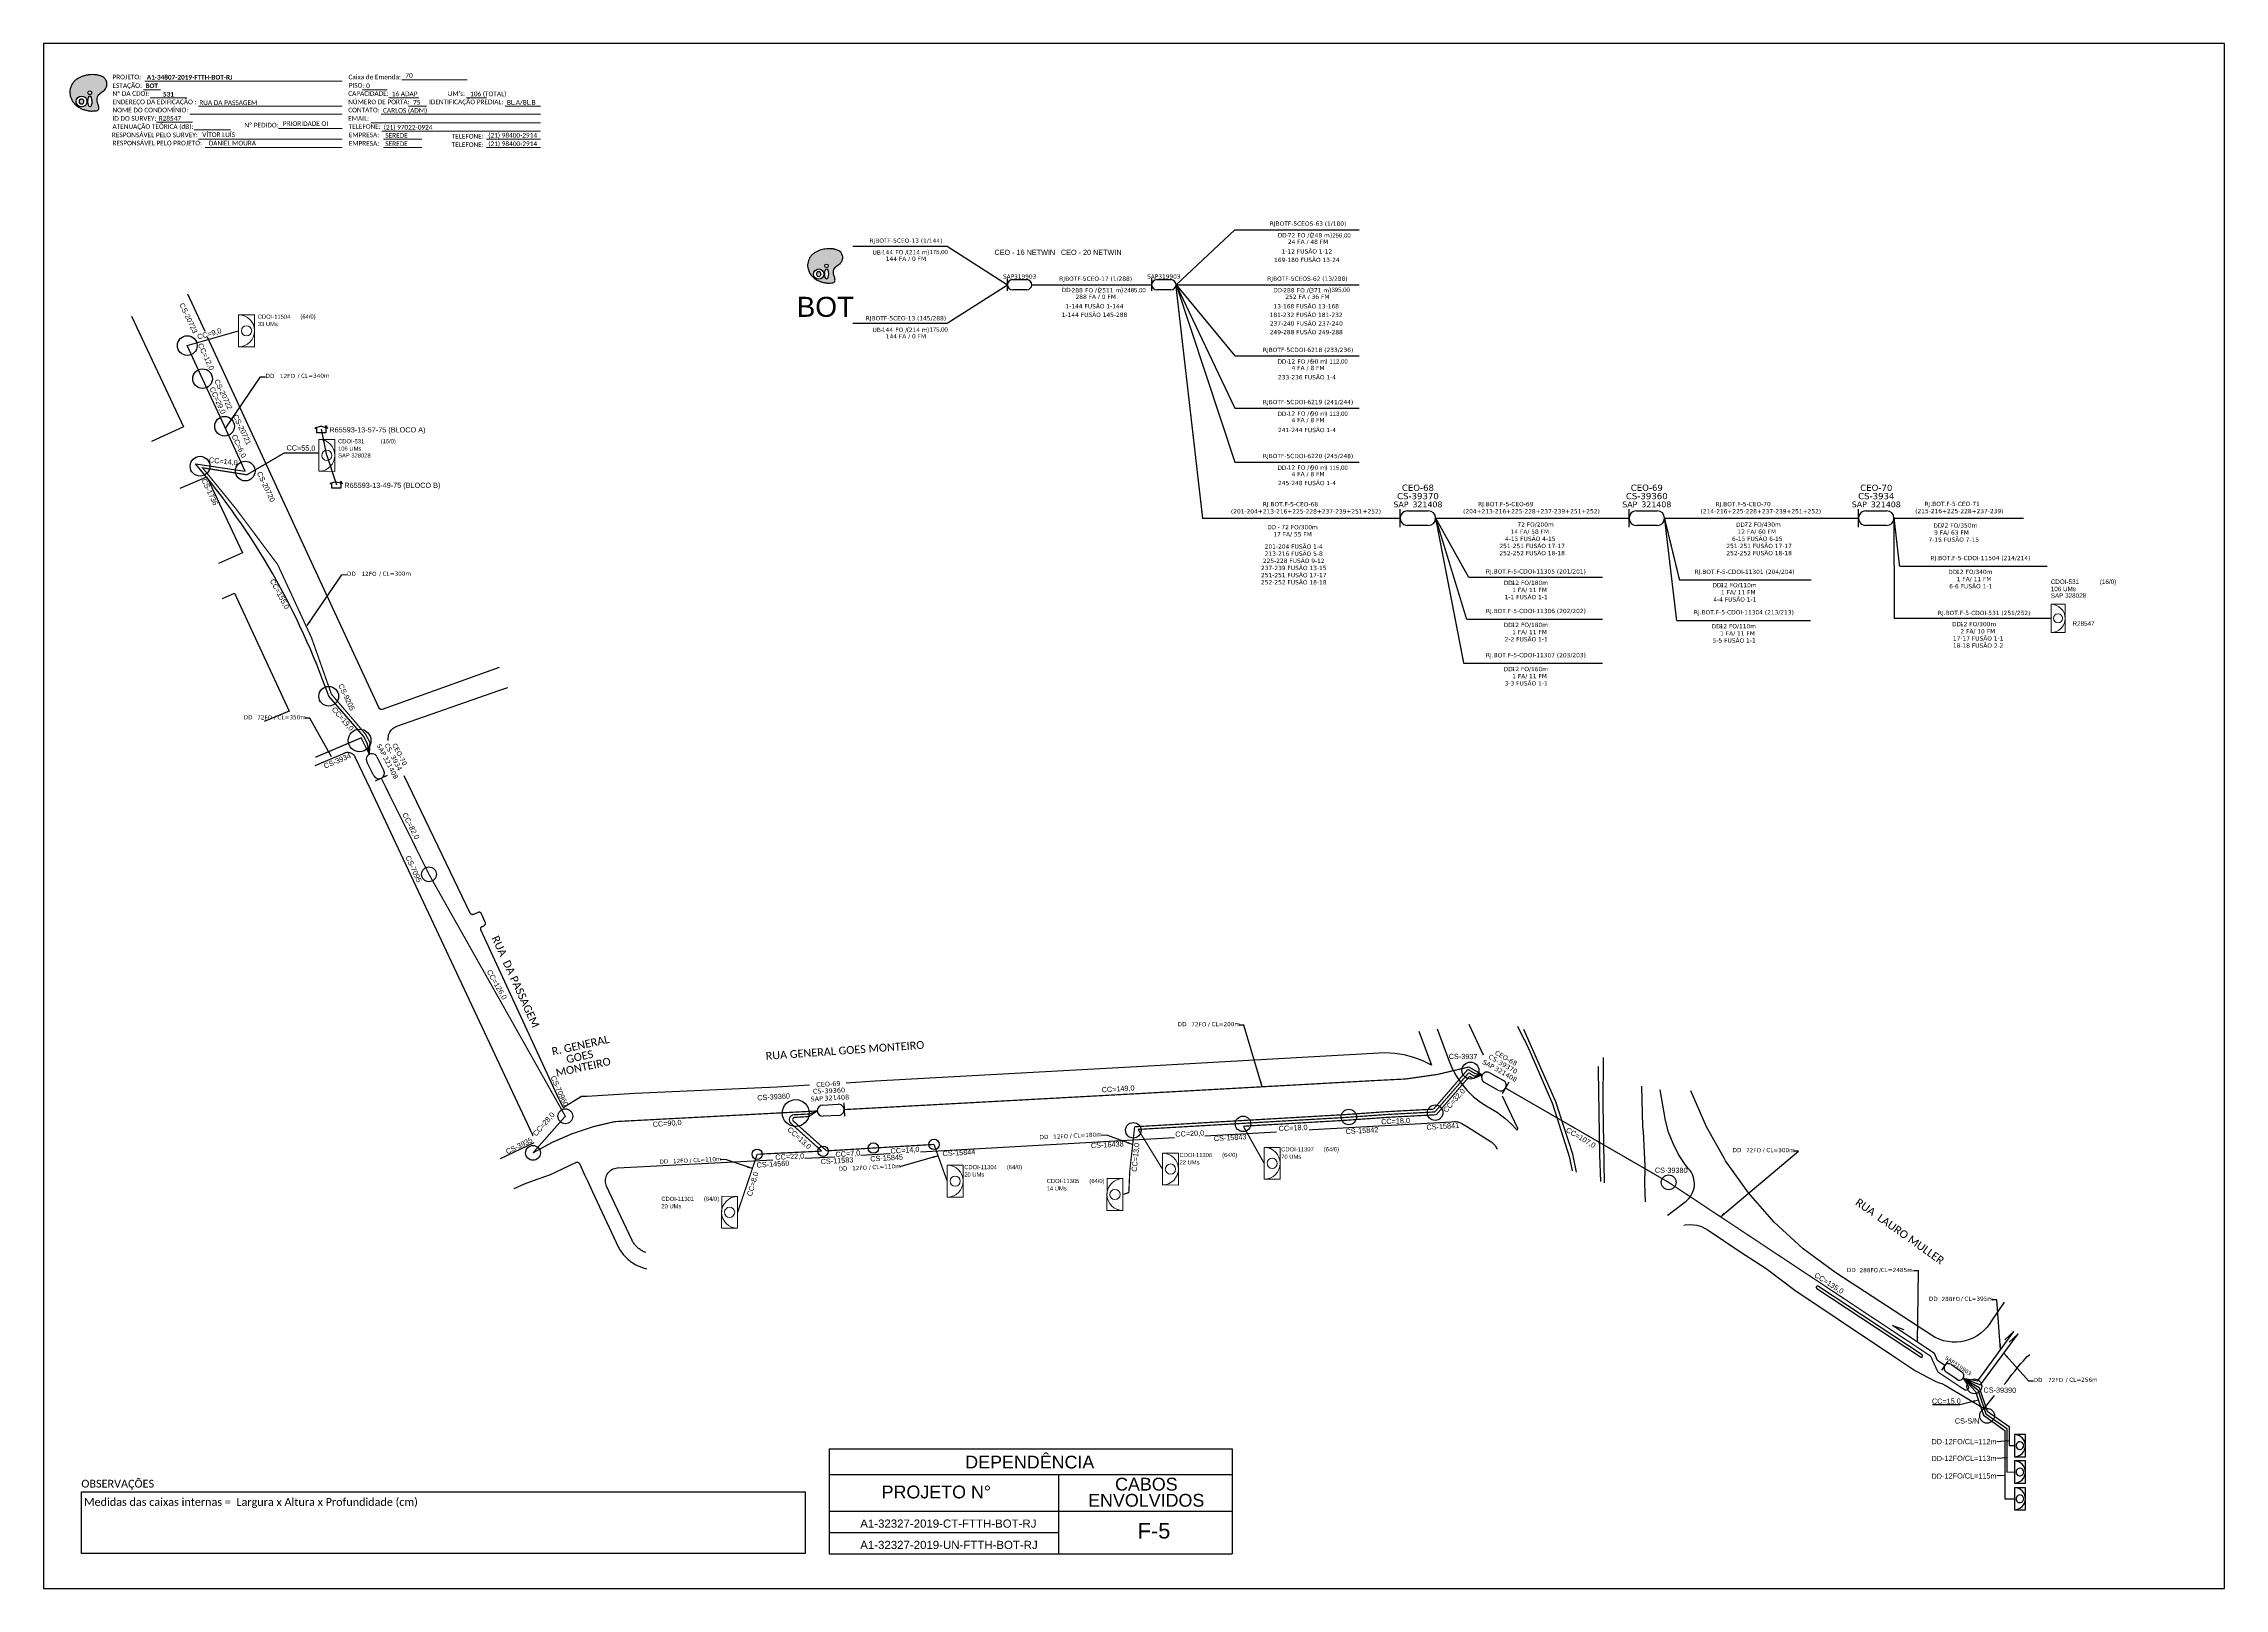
# Model space of a CAD drawing. Extents: x 1774 to 4535, y 448 to 1042.
# Drawn here: x 1774 to 2612, y 448 to 1042 of the extents above; entities that cross this region are included whole.
import ezdxf
from ezdxf.enums import TextEntityAlignment as Align

# ---------------------------------------------------------------- set-up
doc = ezdxf.new("R2010")
doc.units = 0
for name, color, linetype, lineweight in [("20.0-LEGENDA DOS CDO'S", 1, 'Continuous', 0), ('20.1-CDO_INTERIOR', 1, 'Continuous', 0), ('Texto_Cabos', 1, 'Continuous', 20)]:
    doc.layers.add(name, color=color, linetype=linetype, lineweight=lineweight)
for name, color, linetype in [('20.4-CEOS', 1, 'Continuous'), ('AS BUILTS', 10, 'Continuous'), ('CAP a instalar', 1, 'Continuous'), ('CD a instalar', 1, 'Continuous'), ('CDO_INTERIOR', 1, 'Continuous'), ('CEO', 1, 'Continuous'), ('CEOS', 1, 'Continuous'), ('label_cabos', 7, 'Continuous'), ('Legenda', 7, 'Continuous'), ('ml', 1, 'Continuous'), ('Notas', 7, 'Continuous'), ('surveys legendas', 7, 'Continuous')]:
    doc.layers.add(name, color=color, linetype=linetype)
doc.layers.add('DROP DE CLIENTE', color=140, linetype='Continuous', plot=False)
doc.layers.add('EXTRA', color=50, linetype='Continuous', plot=False)
doc.styles.add('ARIAL', font='')
doc.styles.add('Legend', font='calibri.ttf')
doc.styles.add('NORMOGRAFO', font='')
doc.styles.add('siredit', font='verdana.ttf')
doc.styles.get("Standard").update_dxf_attribs({"font": 'arial.ttf'})
doc.styles.add('WMF-Calibri0', font='calibri.ttf')
doc.styles.add('WMF-Calibri1', font='calibrib.ttf')
doc.styles.get('ARIAL').set_extended_font_data('Arial')
doc.styles.get('NORMOGRAFO').set_extended_font_data('Arial')
doc.dimstyles.new('CC', dxfattribs={"dimtxt": 1, "dimasz": 2, "dimexe": 0.18, "dimexo": 0.0625, "dimgap": 0.09, "dimtad": 0, "dimdec": 0, "dimrnd": 1, "dimzin": 0, "dimdsep": 46, "dimtxsty": 'siredit', "dimblk": 'NONE', "dimcen": 0, "dimse1": 1, "dimse2": 1, "dimsd1": 1, "dimsd2": 1, "dimclrt": 7, "dimadec": 0, "dimazin": 0, "dimtfac": 1, "dimtdec": 0, "dimtofl": 0, "dimtmove": 0, "dimatfit": 3, "dimfxl": 1, "dimtolj": 1, "dimtzin": 0, "dimarcsym": 0})
doc.dimstyles.new('FW', dxfattribs={"dimscale": 0, "dimtxt": 2, "dimasz": 0.18, "dimexe": 0.18, "dimexo": 0.0625, "dimgap": 0.09, "dimtad": 0, "dimtoh": 1, "dimdec": 0, "dimzin": 0, "dimdsep": 46, "dimtxsty": 'Standard', "dimcen": 0.09, "dimse1": 1, "dimse2": 1, "dimsd1": 1, "dimsd2": 1, "dimclrt": 7, "dimadec": 0, "dimazin": 0, "dimtfac": 1, "dimtdec": 0, "dimtofl": 0, "dimtmove": 0, "dimatfit": 3, "dimfxl": 1, "dimtolj": 1, "dimtzin": 0, "dimarcsym": 0})

# ---------------------------------------------------------------- blocks, each defined once
blk = doc.blocks.new('OI')
h = blk.add_hatch(color=40)
edge = h.paths.add_edge_path()
edge.add_spline(control_points=[(4.35, -0.67), (3.92, -0.99), (3.26, -1.5), (2.81, -2.59), (2.9, -3.5), (3.06, -4.27), (3.31, -4.85), (3.37, -5.39), (3.4, -5.88), (3.2, -6.4), (2.54, -6.61), (1.65, -6.63), (0.55, -6.67), (-0.56, -6.42), (-1.61, -6.14), (-2.77, -5.61), (-3.92, -4.77), (-4.89, -3.7), (-5.34, -2.65), (-5.6, -1.94), (-5.85, -0.96), (-5.71, 0.47), (-5.1, 2.02), (-4.14, 3.02), (-3.3, 3.61), (-2.37, 4.16), (-1.36, 4.44), (-0.56, 4.7), (0.79, 4.85), (2.24, 4.97), (3.79, 4.57), (4.67, 4.21), (5.44, 3.65), (5.76, 2.99), (6.03, 2.21), (6.01, 1.46), (5.72, 0.64), (5.31, 0.08), (4.88, -0.38), (4.51, -0.55), (4.35, -0.67)], knot_values=[0, 0, 0, 0, 1.60434, 2.417191, 3.427595, 4.282808, 4.776746, 5.304182, 5.888771, 6.258406, 6.858137, 7.79129, 8.986195, 10.124242, 11.187857, 12.242908, 13.953784, 15.414161, 16.515391, 17.349188, 17.675853, 19.552021, 21.515531, 22.568638, 23.63245, 24.621084, 25.782718, 26.745347, 27.142653, 29.870543, 31.004649, 31.921532, 32.709589, 33.801391, 34.042471, 35.192333, 35.971461, 36.628871, 37.254359, 37.836911, 37.836911, 37.836911, 37.836911], degree=3, periodic=1)
h.paths.add_polyline_path([(1.13, -0.87, -1), (-0.04, -0.87, -1)], flags=16)
edge = h.paths.add_edge_path(flags=16)
edge.add_ellipse((0.56, -3.59), major_axis=(-0.02, 1.71), ratio=0.361305, start_angle=0, end_angle=360)
h.paths.add_polyline_path([(-0.36, -3.62, -1), (-3.8, -3.62, -1)], flags=16)
edge = h.paths.add_edge_path(flags=0)
edge.add_ellipse((-2.08, -3.62), major_axis=(0, 0.885), ratio=0.758294, start_angle=0, end_angle=360)
at = {"color": 40}
for centre, radius in [((-2.08, -3.62), 1.72), ((0.54, -0.87), 0.587)]:
    blk.add_circle(centre, radius, dxfattribs=at)
blk.add_ellipse((-2.08, -3.62), major_axis=(0, 0.885), ratio=0.758294, start_param=-3.141592653589792, end_param=3.141592653589792, dxfattribs=at)
blk.add_ellipse((0.56, -3.59), major_axis=(-0.02, 1.71), ratio=0.361305, dxfattribs=at)
at = {"color": 40, "start_tangent": (-0.800898, -0.598801), "end_tangent": (-0.800898, -0.598801)}
blk.add_spline([(4.35, -0.67), (3.2, -1.78), (2.9, -2.54), (2.92, -3.55), (3.12, -4.38), (3.28, -4.85), (3.37, -5.37), (3.35, -5.95), (3.2, -6.29), (2.66, -6.55), (1.73, -6.63), (0.54, -6.62), (-0.58, -6.41), (-1.6, -6.11), (-2.56, -5.67), (-3.95, -4.67), (-4.89, -3.56), (-5.37, -2.56), (-5.64, -1.78), (-5.72, -1.46), (-5.63, 0.42), (-4.84, 2.22), (-4.13, 2.99), (-3.27, 3.62), (-2.4, 4.09), (-1.3, 4.47), (-0.37, 4.72), (0.02, 4.77), (2.75, 4.8), (3.85, 4.53), (4.69, 4.16), (5.31, 3.68), (5.85, 2.73), (5.93, 2.5), (5.94, 1.35), (5.67, 0.62), (5.29, 0.08), (4.84, -0.36), (4.35, -0.67)], degree=3, dxfattribs=at)
blk = doc.blocks.new('new block')
at = {"color": 7, "lineweight": 0}
for points in [[(38.89, -14.48), (114.86, -14.48)], [(137.7, -13.99), (162.84, -13.99)], [(38.38, -17.76), (44.92, -17.76)], [(41.04, -20.83), (54.98, -20.83)], [(59.61, -24.07), (114.86, -24.07)], [(122.66, -17.72), (132.14, -17.72)], [(132.71, -20.83), (144.33, -20.83)], [(140.29, -24.07), (147.24, -24.07)], [(162.65, -20.83), (170.32, -20.83)], [(177.47, -24.07), (191.02, -24.07)], [(43.36, -30.25), (57.3, -30.25)], [(56.2, -27.18), (114.86, -27.18)], [(57.89, -33.21), (71.84, -33.21)], [(90.34, -32.66), (114.84, -32.66)], [(125.78, -30.42), (191.05, -30.42)], [(129.82, -27.18), (191.05, -27.18)], [(59.61, -36.77), (114.86, -36.77)], [(62.1, -40.01), (114.86, -40.01)], [(130.07, -33.66), (191.05, -33.66)], [(130.68, -36.77), (145.48, -36.77)], [(130.68, -40.01), (145.48, -40.01)], [(170.28, -36.77), (191.05, -36.77)], [(170.28, -40.01), (191.05, -40.01)]]:
    blk.add_lwpolyline(points, dxfattribs=at)
at = {"color": 7, "xscale": 1.213923925163967, "yscale": 1.213923925163967, "zscale": 1.213923925163967, "rotation": 0.1532896023949059}
blk.add_blockref('OI', (17.09, -17.86), dxfattribs=at)
at = {"color": 7, "lineweight": 0, "style": 'WMF-Calibri0'}
for s, height, p in [('PROJETO:', 1.793, (26.49, -13.74)), ('ESTAÇÃO:', 1.793, (26.49, -17.02)), ('Caixa de Emenda:', 1.7927, (117.25, -13.74)), ('PISO:', 1.793, (117.32, -16.97)), ('Nº DA CDOI:', 1.7927, (26.49, -20.09)), ('ENDEREÇO DA EDIFICAÇÃO :', 1.7927, (26.49, -23.32)), ('NOME DO CONDOMÍNIO:', 1.7927, (26.49, -26.44)), ('CAPACIDADE:', 1.7927, (117.14, -20.09)), ('CONTATO:', 1.793, (117.14, -26.44)), ('NÚMERO DE PORTA:', 1.7927, (117.14, -23.32)), ('IDENTIFICAÇÃO PREDIAL:', 1.7927, (148.22, -23.32)), ("UM's:", 1.793, (155.38, -20.09)), ('ATENUAÇÃO TEÓRICA (dB):', 1.7927, (26.49, -32.79)), ('ID DO SURVEY:', 1.7927, (26.49, -29.67)), ('Nº PEDIDO:', 1.793, (77.2, -32.23)), ('EMAIL:', 1.793, (117.14, -29.67)), ('TELEFONE:', 1.793, (117.32, -32.79)), ('RESPONSÁVEL PELO SURVEY:', 1.7927, (26.25, -36.02)), ('RESPONSÁVEL PELO PROJETO:', 1.7927, (26.49, -39.13)), ('EMPRESA:', 1.793, (117.32, -36.02)), ('EMPRESA:', 1.793, (117.32, -39.26)), ('TELEFONE:', 1.793, (156.92, -36.53)), ('TELEFONE:', 1.793, (156.92, -39.76))]:
    blk.add_text(s, height=height, dxfattribs=at).set_placement(p)
at = {"color": 7, "lineweight": 0, "flags": 8}
for tag, p, style in [('EST', (39.17, -17.11), 'WMF-Calibri1'), ('PROJ', (39.69, -13.83), 'WMF-Calibri1'), ('PISO_PTR', (124.01, -17.12), 'WMF-Calibri0'), ('CEOS-XX', (139.1, -13.15), 'WMF-Calibri0'), ('NOME_DO_COND.', (56.46, -26.72), 'WMF-Calibri0'), ('LOGRADOURO', (59.87, -23.61), 'WMF-Calibri0'), ('NOME_DO_CONTATO', (130.53, -26.58), 'WMF-Calibri0'), ('CAPAC.', (133.88, -20.21), 'WMF-Calibri0'), ('N°', (142.07, -23.47), 'WMF-Calibri0'), ("UC'S", (164, -20.23), 'WMF-Calibri0'), ('N°PREDIO', (178.17, -23.47), 'WMF-Calibri0'), ('_ID_', (43.62, -29.64), 'WMF-Calibri0'), ('O_POTEN', (59.29, -32.38), 'WMF-Calibri0'), ('EMAIL', (126.49, -29.82), 'WMF-Calibri0'), ('TELEFONE', (130.77, -33.06), 'WMF-Calibri0'), ('RES_SURVEY', (61, -35.93), 'WMF-Calibri0'), ('RES_PROJ', (63.49, -39.17), 'WMF-Calibri0'), ('EMP_RESP_SURVEY', (131.38, -36.17), 'WMF-Calibri0'), ('EMP_RESP_PROJ', (131.38, -39.41), 'WMF-Calibri0'), ('CONT_RESP_SURVEY', (170.99, -36.17), 'WMF-Calibri0'), ('CONT_RESP_PROJ', (170.99, -39.41), 'WMF-Calibri0')]:
    blk.add_attdef(tag, p, '', height=1.79, dxfattribs=dict(at, style=style))
at = {"color": 7, "lineweight": 0, "style": 'WMF-Calibri1', "flags": 8}
blk.add_attdef("N° CDO'S", text='', height=1.79, dxfattribs=at).set_placement((48.01, -20.37), align=Align.CENTER)
at = {"style": 'WMF-Calibri0'}
blk.add_attdef('N_PEDIDO', (92, -31.67), '', height=1.8, dxfattribs=at)
blk = doc.blocks.new('CDOE_CT_POSTE')
at = {"layer": "20.0-LEGENDA DOS CDO'S", "color": 0, "style": 'ARIAL'}
for tag, p in [('CDO_N', (0.12, 5.25)), ('CORDOALHA', (0.12, 4.02)), ('SAP', (0.12, 2.96)), ('1:XX', (0.14, 1.23)), ('UMS', (0.14, 0.22))]:
    blk.add_attdef(tag, p, '', height=0.68, rotation=0.118, dxfattribs=at)
blk.add_attdef('FIBRAS_UTILIZADAS', text='', height=0.68, rotation=0.118, dxfattribs=at).set_placement((7.83, 5.26), align=Align.CENTER)
blk = doc.blocks.new('CDOI_PADRÃO')
at = {"layer": '20.1-CDO_INTERIOR', "color": 0, "lineweight": 18}
for p, q in [((3.07, 6.14), (-3.07, 6.14)), ((-3.07, 6.14), (-3.07, -6.14)), ((3.07, -6.14), (3.07, 6.14)), ((-3.07, -6.14), (3.07, -6.14))]:
    blk.add_line(p, q, dxfattribs=at)
for centre, major_axis, start_param, end_param in [((-3.07, 0), (4.34, 4.34), 3.926991, 7.068583), ((0, 0), (1.39, 1.39), 5.497787, 11.780972)]:
    blk.add_ellipse(centre, major_axis=major_axis, ratio=1, start_param=start_param, end_param=end_param, dxfattribs=at)
blk = doc.blocks.new('_None')
blk = doc.blocks.new('LEGENDA DOS CABOS')
at = {"layer": 'EXTRA', "color": 0, "style": 'siredit'}
for tag, p in [('ID', (4.6, 0.97)), ('XX', (9.03, 0.97))]:
    blk.add_attdef(tag, text='', height=0.48, rotation=359.69, dxfattribs=at).set_placement(p, align=Align.MIDDLE_CENTER)
at = {"layer": 'Legenda', "color": 0, "style": 'siredit'}
for tag, p in [('TIPO_CABO', (1.31, 0)), ('CABO', (4.69, -0.05)), ('/', (6.81, -0.05)), ('METROS', (10.03, -0.05))]:
    blk.add_attdef(tag, text='', height=0.8, rotation=359.69, dxfattribs=at).set_placement(p, align=Align.MIDDLE_CENTER)
blk = doc.blocks.new('SURVEY_SURVEY')
for p, q in [((0, 0.0000127), (-0.0000126, 0.000009)), ((-0.0000126, 0.000009), (-0.0000086, 0.000009)), ((-0.0000086, 0), (-0.0000086, 0.000009)), ((0.0000086, 0), (-0.0000086, 0)), ((0, 0.0000127), (0.0000126, 0.000009)), ((0.0000084, 0.0000132), (0.0000098, 0.0000132)), ((0.0000084, 0.0000103), (0.0000084, 0.0000132)), ((0.0000126, 0.000009), (0.0000086, 0.000009)), ((0.0000086, 0.000009), (0.0000086, 0)), ((0.0000098, 0.0000132), (0.0000098, 0.0000099))]:
    blk.add_line(p, q)
blk = doc.blocks.new('Attributo_cabos')
at = {"style": 'siredit'}
blk.add_text('FO /', height=1.5, dxfattribs=at).set_placement((0.44, -2), align=Align.MIDDLE_RIGHT)
at = {"style": 'siredit', "flags": 1}
for tag, height, p in [('ID', 1.5, (0, 16)), ('N_CABOS_R_PRIMARIA', 1.5, (0, 12)), ('S/CORTE_R_PRIMARIA', 1.5, (0, 14)), ('COORX', 1, (0, 0)), ('COORY', 1, (0, 0)), ('T_CABOS', 1.5, (0, -4))]:
    blk.add_attdef(tag, text='', height=height, dxfattribs=at).set_placement(p, align=Align.MIDDLE_CENTER)
at = {"style": 'siredit'}
blk.add_attdef('S/CORTE', text='', height=1.5, dxfattribs=at).set_placement((0, 8), align=Align.CENTER)
blk.add_attdef('FUSÃO_R_PRIMARIA_001', (-0.47, 9.25), '', height=1.5, dxfattribs=at)
for tag, p in [('N_CABOS', (0, 4)), ('FUSÃO', (0, 6)), ('FA/FM', (0, 2))]:
    blk.add_attdef(tag, text='', height=1.5, dxfattribs=at).set_placement(p, align=Align.MIDDLE_CENTER)
blk.add_attdef('FIBRAS', text='', height=1.5, dxfattribs=at).set_placement((-4.5, -2), align=Align.MIDDLE_RIGHT)
blk.add_attdef('METROS', text='', height=1.5, dxfattribs=at).set_placement((1, -2), align=Align.MIDDLE_LEFT)
blk = doc.blocks.new('CDOI_INT')
at = {"layer": '20.1-CDO_INTERIOR', "color": 0, "lineweight": 18}
blk.add_lwpolyline([(4.25, -4.25), (4.25, 4.25), (0, 4.25), (0, -4.25)], close=True, dxfattribs=at)
blk.add_circle((2.12, 0), 1.36, dxfattribs=at)
blk.add_arc((0, 0), 4.25, 270, 90, dxfattribs=at)
at = {"layer": "20.0-LEGENDA DOS CDO'S", "color": 0, "style": 'ARIAL'}
for tag, p in [('SAP', (-0.08, 6.23)), ('CDO_N', (-0.08, 10.38)), ('SURVEY', (-0.08, 8.2)), ('SPLITER_1', (21.18, 10.38)), ('SPLITER_2', (21.19, 8.68)), ('1:XX', (5.94, -2.22)), ('UMS', (5.94, -4.24))]:
    blk.add_attdef(tag, p, '', height=1.36, dxfattribs=at)
blk.add_attdef('FIBRAS_UTILIZADAS', text='', height=1.36, dxfattribs=at).set_placement((15.34, 10.38), align=Align.CENTER)

msp = doc.modelspace()

# ---------------------------------------------------------------- linework, layer by layer
at = {"color": 0}
for p, q in [((2500.78, 538.52), (2484.61, 549.24)), ((2517.43, 528.03), (2531.27, 546.9)), ((2518.42, 526.49), (2532.96, 546.07)), ((2502, 535.85), (2500.78, 538.52)), ((2511.82, 529.03), (2517.43, 528.03)), ((2511.82, 529.03), (2518.42, 526.49)), ((2511.82, 529.03), (2517.96, 525.48)), ((2511.82, 529.03), (2517.43, 524.47)), ((2511.82, 529.03), (2516.54, 523.9)), ((2516.54, 523.9), (2519.66, 514.77)), ((2517.43, 524.47), (2520.55, 515.34)), ((2517.96, 525.48), (2521.08, 516.35)), ((2519.66, 514.77), (2527.89, 508.88)), ((2520.55, 515.34), (2528.64, 509.69)), ((2521.08, 516.35), (2529.5, 510.46)), ((2527.89, 508.88), (2527.87, 482.63)), ((2528.64, 509.69), (2528.66, 492.93)), ((2529.5, 510.46), (2529.5, 503.07)), ((2531.5, 507.32), (2531.49, 498.82)), ((2535.75, 507.32), (2531.5, 507.32)), ((2535.74, 498.82), (2535.75, 507.32)), ((2529.5, 503.07), (2531.5, 503.07)), ((2531.49, 498.82), (2535.74, 498.82)), ((2531.5, 497.17), (2531.49, 488.67)), ((2535.75, 497.17), (2531.5, 497.17)), ((2535.74, 488.67), (2535.75, 497.17)), ((2528.66, 492.93), (2531.5, 492.92)), ((2531.49, 488.67), (2535.74, 488.67)), ((2531.5, 486.88), (2531.49, 478.38)), ((2535.75, 486.88), (2531.5, 486.88)), ((2535.74, 478.38), (2535.75, 486.88)), ((2527.87, 482.63), (2531.5, 482.63)), ((2531.49, 478.38), (2535.74, 478.38))]:
    msp.add_line(p, q, dxfattribs=at)
msp.add_lwpolyline([(1773.69, 448.18), (2612.26, 448.18), (2612.26, 1042.18), (1773.69, 1042.18), (1773.69, 448.18)])
at = {"color": 4, "linetype": 'Continuous'}
for points in [[(1835.77, 931.44), (1829.14, 945.79)], [(1807.47, 937.4), (1827.49, 894.76)], [(1876.72, 842.81), (1836.75, 929.33)], [(1827.49, 894.76), (1815.15, 889.21)], [(1826.22, 871.2), (1836.5, 875.56)], [(1836.5, 875.56), (1850.18, 846.42)], [(1850.18, 846.42), (1840.93, 842.26)], [(1948.92, 802.3), (1903.92, 786.18), (1903.91, 786.17), (1903.81, 786.14), (1903.7, 786.13), (1903.6, 786.12), (1903.49, 786.12), (1903.39, 786.14), (1903.29, 786.16), (1903.19, 786.2), (1903.1, 786.25), (1903.01, 786.3), (1902.93, 786.37), (1902.85, 786.44), (1902.78, 786.52), (1902.72, 786.61), (1902.68, 786.7), (1876.72, 842.81)], [(1842.54, 828.85), (1847.1, 830.8)], [(1847.1, 830.8), (1868.11, 785.5), (1858.51, 781.46)], [(1906.22, 774.19), (1906.2, 774.33), (1906.16, 774.85), (1906.18, 775.37), (1906.25, 775.89), (1906.37, 776.4), (1906.55, 776.89), (1906.78, 777.36), (1907.05, 777.81), (1907.37, 778.22), (1907.74, 778.6), (1908.14, 778.94), (1908.57, 779.23), (1909.03, 779.48), (1909.5, 779.67), (1948.69, 793.47), (1948.73, 793.49), (1952.15, 794.63)], [(1878.14, 764.57), (1882.04, 766.24), (1888.77, 769.11)], [(1888.77, 769.11), (1889.51, 769.43), (1889.81, 769.54), (1890.11, 769.62), (1890.43, 769.66), (1890.74, 769.67), (1891.05, 769.65), (1891.36, 769.6), (1891.66, 769.51), (1891.96, 769.39), (1892.23, 769.25), (1892.49, 769.07), (1892.73, 768.87), (1892.95, 768.65), (1893.15, 768.4), (1893.31, 768.13), (1893.41, 767.95), (1899.21, 755.56), (1961.62, 622.61), (1961.73, 622.35), (1961.77, 622.22)], [(1927, 730.18), (1912.38, 760.66)], [(1971.99, 636.15), (1941.85, 701.38), (1941.82, 701.44), (1941.79, 701.54), (1941.77, 701.64), (1941.76, 701.75), (1941.76, 701.85), (1941.77, 701.96), (1941.79, 702.06), (1941.83, 702.16), (1941.87, 702.25), (1941.92, 702.34), (1941.98, 702.43), (1942.05, 702.51), (1942.13, 702.57), (1942.22, 702.64), (1942.31, 702.69), (1942.4, 702.73), (1942.95, 702.98), (1943, 703), (1943.1, 703.04), (1943.18, 703.1), (1943.27, 703.17), (1943.34, 703.24), (1943.41, 703.32), (1943.46, 703.41), (1943.51, 703.5), (1943.55, 703.6), (1943.58, 703.7), (1943.59, 703.8), (1943.6, 703.91), (1943.59, 704.01), (1943.58, 704.12), (1943.55, 704.22), (1943.51, 704.32), (1942.07, 707.58), (1942.05, 707.63), (1942, 707.72), (1941.94, 707.8), (1941.87, 707.88), (1941.79, 707.95), (1941.71, 708.01), (1941.62, 708.07), (1941.52, 708.11), (1941.42, 708.14), (1941.32, 708.17), (1941.21, 708.18), (1941.11, 708.18), (1941.01, 708.17), (1940.9, 708.14), (1940.8, 708.11), (1939, 707.3), (1938.98, 707.29), (1938.88, 707.26), (1938.78, 707.24), (1938.67, 707.23), (1938.57, 707.23), (1938.46, 707.25), (1938.36, 707.27), (1938.26, 707.31), (1938.17, 707.35), (1938.08, 707.41), (1938, 707.47), (1937.92, 707.54), (1937.85, 707.62), (1937.79, 707.71), (1937.74, 707.8), (1927, 730.18)], [(2309.56, 663.32), (2313.96, 651.53)], [(2327.36, 653.25), (2321.9, 664.95)], [(2361.62, 608.75), (2360.59, 613.78), (2354.06, 634.39), (2345.42, 654.21), (2343.09, 659.24), (2343.07, 659.26), (2340.61, 664.18)], [(2363.11, 608.18), (2361.72, 615.14), (2355.13, 635.26), (2342.85, 663.06)], [(2302.53, 662.4), (2307.34, 649.41)], [(2191.6, 648.65), (2093.44, 643.17)], [(2307.34, 649.41), (2307.36, 649.34), (2304.03, 651.03), (2300.53, 652.36), (2296.92, 653.31), (2293.23, 653.89), (2289.5, 654.07), (2287.24, 653.99), (2191.6, 648.65)], [(2313.96, 651.53), (2315.24, 648.32), (2316.85, 645.27), (2318.76, 642.4), (2320.97, 639.75), (2323.44, 637.34), (2326.16, 635.2), (2329.08, 633.36), (2329.61, 633.07), (2332.71, 631.2), (2335.6, 629.03), (2338.25, 626.56), (2339.91, 624.7), (2339.93, 624.67), (2339.96, 624.65), (2339.99, 624.62), (2340.02, 624.6), (2340.06, 624.59), (2340.09, 624.58), (2340.13, 624.57), (2340.17, 624.56), (2340.2, 624.56), (2340.24, 624.56), (2340.28, 624.57), (2340.31, 624.58), (2340.35, 624.6), (2340.38, 624.61), (2340.41, 624.64), (2340.44, 624.66), (2340.47, 624.69), (2340.49, 624.72), (2340.51, 624.75), (2340.52, 624.78), (2340.54, 624.82), (2340.55, 624.86), (2340.55, 624.89), (2340.55, 624.93), (2340.55, 624.97), (2340.54, 625), (2340.53, 625.04), (2334.73, 637.46)], [(2371.48, 648.86), (2371.46, 647.27), (2371.96, 614.92), (2372.42, 604.58)], [(2373.42, 652.27), (2373.26, 634.32), (2373.72, 604.07)], [(1982.61, 637.38), (1980.57, 637.26), (1973.47, 632.99)], [(2068.21, 641.63), (2055.6, 640.86), (2001, 638.44), (1982.61, 637.38)], [(2093.44, 643.17), (2082.32, 642.5)], [(2388.18, 641.28), (2388.56, 625.8), (2388.74, 623.81), (2389.4, 610.57), (2389.39, 609.38), (2389.24, 604.01), (2389.5, 596.77)], [(2398.23, 591.56), (2398.53, 591.88), (2399.5, 592.73), (2405.28, 597.12), (2405.74, 597.51), (2406.36, 598.15), (2406.92, 598.85), (2407.39, 599.6), (2407.79, 600.4), (2408.1, 601.24), (2408.32, 602.1), (2408.45, 602.98), (2408.48, 603.88), (2408.43, 604.77), (2408.28, 605.64), (2408.04, 606.5), (2407.71, 607.33), (2407.29, 608.12), (2406.8, 608.86), (2406.23, 609.55), (2404.97, 611.17), (2402.41, 615.06), (2400.26, 619.2), (2398.56, 623.54), (2397.32, 628.03), (2395.36, 639.85)], [(2527.52, 558.21), (2522.45, 550.73), (2522.01, 550.03), (2521, 548.67), (2519.86, 547.43), (2518.59, 546.31), (2517.21, 545.33), (2515.74, 544.5), (2514.19, 543.83), (2512.57, 543.33), (2510.92, 542.99), (2509.23, 542.83), (2507.54, 542.85), (2505.86, 543.05), (2504.21, 543.42), (2502.61, 543.96), (2501.07, 544.66), (2499.62, 545.52), (2462.41, 569.73), (2450.3, 578.73), (2439.19, 588.94), (2429.22, 600.27), (2420.48, 612.57), (2419.87, 613.65), (2413.08, 625.71), (2407.09, 639.56)], [(1971.99, 636.15), (1973.47, 632.99)], [(2110.83, 616.06), (2208.5, 621.57)], [(2220.16, 622.23), (2247.8, 623.79)], [(2260.39, 624.5), (2261.6, 624.57)], [(2261.6, 624.57), (2315.06, 627.6)], [(2315.06, 627.6), (2316.1, 627.67), (2316.63, 627.68), (2317.15, 627.63), (2317.66, 627.52), (2318.16, 627.37), (2318.64, 627.16), (2319.06, 626.92), (2321.19, 625.59)], [(2321.19, 625.59), (2330.32, 619.9), (2330.75, 619.6), (2331.14, 619.25), (2331.5, 618.87), (2331.82, 618.45), (2332.09, 618), (2332.31, 617.53), (2332.45, 617.13), (2332.46, 617.08)], [(1962.19, 619.47), (1949.3, 613.29)], [(1991.15, 600.72), (1990.18, 602.88), (1989.99, 603.36), (1989.85, 603.87), (1989.77, 604.39), (1989.74, 604.91), (1989.77, 605.43), (1989.85, 605.95), (1989.99, 606.46), (1990.17, 606.94), (1990.41, 607.41), (1990.69, 607.85), (1991.02, 608.26), (1991.39, 608.63), (1991.8, 608.96), (1992.24, 609.24), (1992.7, 609.48), (1993.19, 609.67), (1993.7, 609.81), (1994.21, 609.89), (1994.49, 609.91), (2054.14, 612.95)], [(2066.46, 613.57), (2077.92, 614.15)], [(2087.9, 614.71), (2098.98, 615.39)], [(2098.98, 615.39), (2099.25, 615.41)], [(1954.64, 601.9), (1958.56, 603.7), (1963.44, 605.48), (1968.38, 607.17), (1971.05, 608.48), (1978.36, 611.99), (1978.46, 612.03), (1978.56, 612.06), (1978.66, 612.08), (1978.76, 612.09), (1978.87, 612.09), (1978.97, 612.08), (1979.08, 612.05), (1979.17, 612.02), (1979.27, 611.97), (1979.36, 611.92), (1979.44, 611.85), (1979.52, 611.78), (1979.59, 611.7), (1979.65, 611.62), (1979.7, 611.52), (1981.74, 607.17), (1982.95, 604.6), (1984.75, 600.65), (1994.79, 579.3), (1995.05, 578.82), (1995.33, 578.35), (1995.63, 577.89), (1995.94, 577.44), (1996.26, 577), (1996.6, 576.57), (1996.95, 576.16), (1997.32, 575.75), (1997.7, 575.36), (1998.1, 574.98), (1998.51, 574.62), (1998.93, 574.27), (1999.36, 573.93), (1999.8, 573.61), (2000.25, 573.31), (2000.72, 573.02), (2001.19, 572.74), (2001.67, 572.49), (2002.16, 572.25), (2002.66, 572.02), (2003.17, 571.82), (2003.68, 571.63), (2004.2, 571.45), (2004.72, 571.3), (2005.25, 571.17), (2005.52, 571.11)], [(2005.24, 577.28), (2005.2, 577.29), (2004.87, 577.43), (2004.55, 577.58), (2004.24, 577.74), (2003.93, 577.91), (2003.62, 578.09), (2003.32, 578.28), (2003.03, 578.48), (2002.75, 578.69), (2002.47, 578.92), (2002.2, 579.15), (2001.94, 579.39), (2001.69, 579.64), (2001.45, 579.89), (2001.21, 580.16), (2000.99, 580.44), (2000.77, 580.72), (2000.57, 581.01), (2000.37, 581.3), (2000.19, 581.61), (2000.02, 581.92), (1991.15, 600.72)], [(2404.46, 587.84), (2404.97, 587.98), (2406.83, 588.11), (2409.34, 587.86), (2411.2, 587.28), (2413.7, 585.93), (2425.99, 577.69), (2436.01, 571.21), (2447.06, 562.86), (2463.79, 551.67), (2485.76, 536.9), (2493.46, 531.77), (2501.08, 527.83), (2502.18, 527.38), (2503.56, 526.92), (2505.3, 526.09), (2519.95, 517.4), (2523.34, 521.7), (2523.86, 522.35)], [(2527.57, 526.59), (2528.65, 527.74), (2530.58, 530.4), (2531.86, 531.86), (2532.87, 533.24), (2533.96, 534.61), (2534.97, 535.71), (2536.35, 537.26), (2537.26, 538), (2537.36, 538.07)]]:
    msp.add_lwpolyline(points, dxfattribs=at)
at = {"linetype": 'Continuous'}
msp.add_lwpolyline([(2455.6, 563.47), (2495.46, 537.2), (2495.5, 537.17), (2495.54, 537.15), (2495.59, 537.12), (2495.64, 537.11), (2495.69, 537.1), (2495.74, 537.09), (2495.79, 537.09), (2495.84, 537.1), (2495.89, 537.11), (2495.93, 537.12), (2495.98, 537.15), (2496.02, 537.17), (2496.07, 537.2), (2496.1, 537.23), (2496.14, 537.27), (2496.17, 537.31), (2496.19, 537.36), (2496.21, 537.4), (2496.23, 537.45), (2496.24, 537.5), (2496.24, 537.55), (2496.24, 537.6), (2496.24, 537.65), (2496.23, 537.7), (2496.21, 537.75), (2496.19, 537.79), (2496.17, 537.84), (2496.14, 537.88), (2496.1, 537.91), (2496.07, 537.95), (2496.02, 537.98), (2456.16, 564.26), (2456.15, 564.27), (2456.11, 564.3), (2456.07, 564.33), (2456.03, 564.35), (2455.98, 564.37), (2455.93, 564.39), (2455.88, 564.4), (2455.83, 564.4), (2455.78, 564.4), (2455.73, 564.4), (2455.68, 564.38), (2455.63, 564.37), (2455.58, 564.34), (2455.54, 564.32), (2455.5, 564.29), (2455.46, 564.25), (2455.43, 564.21), (2455.4, 564.17), (2455.37, 564.13), (2455.35, 564.08), (2455.34, 564.03), (2455.33, 563.98), (2455.32, 563.93), (2455.32, 563.88), (2455.33, 563.82), (2455.34, 563.77), (2455.36, 563.73), (2455.38, 563.68), (2455.41, 563.64), (2455.44, 563.6), (2455.47, 563.56), (2455.51, 563.52), (2455.55, 563.49), (2455.6, 563.47)], dxfattribs=at)
at = {"color": 0}
for points in [[(2484.61, 549.24), (2489.05, 547.72)], [(2531.27, 546.9), (2527.83, 543.7)], [(2532.96, 546.07), (2529.53, 542.87)]]:
    msp.add_lwpolyline(points, dxfattribs=at)
at = {"color": 7}
msp.add_lwpolyline([(2504.81, 533.84), (2502, 535.85)], dxfattribs=at)
at = {"color": 1}
msp.add_lwpolyline([(2075.78, 501.9), (2075.78, 461.47)], dxfattribs=at)
at = {"color": 0}
msp.add_lwpolyline([(1788.22, 485.31), (2066.47, 485.31), (2066.47, 461.6), (1788.22, 461.6)], close=True, dxfattribs=at)
at = {"color": 1}
msp.add_circle((2517.13, 526.92), 0.0000676, dxfattribs=at)
at = {"color": 0}
for centre, radius, start, end in [((2531.5, 503.07), 4.25, 269.97241, 89.97241), ((2533.62, 503.07), 1.47, 90, 280.41875), ((2533.62, 503.07), 1.47, 280.41875, 90), ((2531.5, 492.92), 4.25, 269.97241, 89.97241), ((2531.5, 482.63), 4.25, 269.97241, 89.97241), ((2533.62, 492.92), 1.47, 90, 280.41875), ((2533.62, 492.92), 1.47, 280.41875, 90), ((2533.62, 482.63), 1.47, 90, 280.41875), ((2533.62, 482.63), 1.47, 280.41875, 90)]:
    msp.add_arc(centre, radius, start, end, dxfattribs=at)
at = {"layer": '20.4-CEOS', "color": 5}
for p, q in [((2295.35, 856.29), (2295.35, 863.12)), ((2298.19, 862.54), (2306.14, 862.54)), ((2306.14, 856.87), (2298.19, 856.87)), ((2383.35, 856.29), (2383.35, 863.12)), ((2386.19, 862.54), (2394.14, 862.54)), ((2394.14, 856.87), (2386.19, 856.87)), ((2471.6, 856.29), (2471.6, 863.12)), ((2474.44, 862.54), (2482.38, 862.54)), ((2482.38, 856.87), (2474.44, 856.87))]:
    msp.add_line(p, q, dxfattribs=at)
at = {"layer": '20.4-CEOS', "color": 7}
for p, q in [((1900.67, 760.64), (1898, 766.03)), ((1901.85, 767.93), (1904.51, 762.54)), ((2329.81, 646.46), (2335.04, 643.47)), ((2332.91, 639.75), (2327.69, 642.73)), ((2073.23, 634.01), (2079.24, 634.32)), ((2079.46, 630.03), (2073.45, 629.73))]:
    msp.add_line(p, q, dxfattribs=at)
for points in [[(1905.86, 760.81), (1901.22, 758.52)], [(2337.12, 642.79), (2334.56, 638.3)], [(2081.36, 634.86), (2081.63, 629.7)]]:
    msp.add_lwpolyline(points, dxfattribs=at)
for centre, start, end in [((1899.93, 766.98), 26.26453, 206.26453), ((1902.59, 761.59), 206.26453, 26.26453), ((2328.75, 644.59), 60.28538, 240.28538), ((2333.98, 641.61), 240.28538, 60.28538), ((2073.34, 631.87), 92.90421, 272.90421), ((2079.35, 632.17), 272.90421, 92.90421)]:
    msp.add_arc(centre, 2.15, start, end, dxfattribs=at)
at = {"layer": '20.4-CEOS', "color": 5}
for centre, start_param, end_param in [((2298.19, 859.7), 0.785398, 3.926991), ((2306.14, 859.7), 3.926991, 7.068583), ((2386.19, 859.7), 0.785398, 3.926991), ((2394.14, 859.7), 3.926991, 7.068583), ((2474.44, 859.7), 0.785398, 3.926991), ((2482.38, 859.7), 3.926991, 7.068583)]:
    msp.add_ellipse(centre, major_axis=(2, 2), ratio=1, start_param=start_param, end_param=end_param, dxfattribs=at)
at = {"layer": 'CAP a instalar', "color": 7, "ltscale": 7}
for p, q in [((1828.93, 926.08), (1848.68, 931.75)), ((1834.81, 913.34), (1828.93, 926.08)), ((1843.26, 895.06), (1834.81, 913.34)), ((1851.22, 877.83), (1843.26, 895.06)), ((1832.05, 880.63), (1851.22, 877.83)), ((1896.71, 775.88), (1883.31, 791.24)), ((1898.18, 772.91), (1896.71, 775.88)), ((1898.98, 768.91), (1898.18, 772.91))]:
    msp.add_line(p, q, dxfattribs=at)
for points, const_width in [([(2209.09, 949.08), (2219.37, 859.7), (2295.35, 859.7)], 0.513), ([(2308.97, 859.7), (2383.35, 859.7)], 0.513), ([(2396.97, 859.7), (2471.6, 859.7)], 0.513), ([(2485.22, 859.7), (2535.07, 859.7)], 0.513), ([(1961.86, 615.65), (1961.86, 615.65), (1974.31, 629.72), (1921.87, 722.77), (1903.54, 759.66)], 0.467), ([(2326.89, 645.66), (2321.78, 648.67), (2321.78, 648.67)], 0.467), ([(2192.99, 638.33), (2081.49, 632.28)], 0.467), ([(2284.93, 643.41), (2192.99, 638.33)], 0.467), ([(2499.31, 537.49), (2398.55, 604.3), (2335.84, 640.55)], 0.467), ([(2071.2, 631.76), (2071.2, 631.76), (1993.25, 627.65)], 0.467), ([(2502.1, 531.37), (2499.31, 537.49)], 0.467), ([(2512.28, 524.62), (2502.1, 531.37)], 0.467), ([(2513.78, 525.9), (2511.82, 529.03)], 0.467)]:
    msp.add_lwpolyline(points, dxfattribs=dict(at, const_width=const_width))
at = {"layer": 'CAP a instalar', "color": 1, "ltscale": 7, "const_width": 0.467}
for points in [[(1898.98, 768.91), (1899.14, 773.53), (1897.51, 776.6), (1894.09, 780.64), (1884.37, 792.01), (1876.7, 813.74), (1863.69, 841.86), (1847.58, 863.4), (1834.8, 879.07), (1851.87, 876.38), (1866.21, 884.77), (1879.55, 884.74)], [(1898.95, 768.89), (1895.8, 775.23), (1878.16, 767.74)]]:
    msp.add_lwpolyline(points, dxfattribs=at)
at = {"layer": 'CAP a instalar', "color": 8, "ltscale": 7}
for points, const_width in [([(2308.97, 859.7), (2321.64, 836.99)], 0.513), ([(2320.89, 820.81), (2308.97, 859.7)], 0.513), ([(2308.97, 859.7), (2319.79, 803.84)], 0.513), ([(2396.97, 859.7), (2401.63, 820.32)], 0.513), ([(2485.21, 859.95), (2487.35, 841.18)], 0.513), ([(2487.35, 841.18), (2544.15, 841.21)], 0.513), ([(2321.64, 836.99), (2373.23, 837.01)], 0.513), ([(2320.89, 820.81), (2373.23, 820.84)], 0.513), ([(2401.63, 820.32), (2453.2, 820.35)], 0.513), ([(2319.79, 803.84), (2373.23, 803.87)], 0.513), ([(2308.15, 632.45), (2321.38, 647.75)], 0.467), ([(2308.67, 631.38), (2321.68, 646.41)], 0.467), ([(2324.25, 646.05), (2321.38, 647.75)], 0.467), ([(2323.8, 645.16), (2321.68, 646.41)], 0.467), ([(2326.89, 645.66), (2323.46, 644.2)], 0.467), ([(2326.89, 645.66), (2323.8, 645.16)], 0.467), ([(2326.89, 645.66), (2324.25, 646.05)], 0.467), ([(2309.2, 630.3), (2321.98, 645.07)], 0.467), ([(2323.46, 644.2), (2321.98, 645.07)], 0.467), ([(2068.07, 630.59), (2061.86, 630.27)], 0.467), ([(2067.9, 629.58), (2062.36, 629.29)], 0.467), ([(2071.2, 631.75), (2067.9, 629.58)], 0.467), ([(2071.2, 631.75), (2068.07, 630.59)], 0.467), ([(2193.22, 625.68), (2274.22, 630.36), (2290.39, 631.5), (2308.15, 632.45)], 0.467), ([(2194.58, 624.66), (2274.29, 629.26), (2290.45, 630.41), (2308.67, 631.38)], 0.467), ([(2235.02, 625.89), (2274.36, 628.17), (2290.52, 629.31), (2309.2, 630.3)], 0.467), ([(2060.95, 627.06), (2072.92, 616.32)], 0.467), ([(2062.13, 627.75), (2074.77, 616.41)], 0.467), ([(2193.22, 625.68), (2191.37, 608.97), (2190.99, 600.39), (2188.73, 599.65)], 0.467), ([(2194.58, 624.66), (2203.91, 609.42)], 0.467), ([(2235.02, 625.89), (2243.02, 611.63)], 0.467), ([(2048.09, 615.11), (2040.55, 592.78)], 0.467), ([(2072.92, 616.32), (2048.09, 615.11)], 0.467), ([(2116.08, 618.89), (2094.5, 617.6), (2074.77, 616.41)], 0.467), ([(2116.08, 618.89), (2121.14, 604.75)], 0.467)]:
    msp.add_lwpolyline(points, dxfattribs=dict(at, const_width=const_width))
msp.add_lwpolyline([(2396.97, 859.7, 0.513, 0.513, 0), (2402.76, 835.88, 0.513, 0.513, 0), (2453.47, 835.9, 0.513, 0.513, 0)], format="xyseb", dxfattribs=at)
at = {"layer": 'CAP a instalar', "color": 1, "ltscale": 7}
msp.add_lwpolyline([(2485.22, 859.7, 0.513, 0.513, 0), (2485.35, 821.12, 0.513, 0.513, 0), (2545.59, 821.15, 0.513, 0.513, 0)], format="xyseb", dxfattribs=at)
at = {"layer": 'CAP a instalar', "color": 7, "ltscale": 7, "const_width": 0.467}
for points in [[(2321.78, 648.67, -0.06794), (2284.93, 643.41, -0.027199)], [(1993.25, 627.65, 0.088609), (1961.86, 615.65, 0.681189)], [(2512.28, 524.62, 0.838168), (2513.78, 525.9, -0.169479)]]:
    msp.add_lwpolyline(points, format="xyb", dxfattribs=at)
at = {"layer": 'CAP a instalar', "color": 8, "ltscale": 7, "const_width": 0.467}
for points in [[(2061.86, 630.27, 0.552591), (2060.95, 627.06, -2.536327)], [(2062.36, 629.29, 0.605727), (2062.13, 627.75, -2.536327)]]:
    msp.add_lwpolyline(points, format="xyb", dxfattribs=at)
at = {"layer": 'CAP a instalar', "color": 7, "ltscale": 7}
msp.add_arc((1617.46, 698.18), 281.67, 19.29092, 40.37208, dxfattribs=at)
at = {"layer": 'CD a instalar', "color": 0, "linetype": 'Continuous'}
for p, q in [((2209.13, 949.46), (2231.8, 970.63)), ((2231.8, 970.63), (2279.62, 970.63)), ((2084.85, 964.27), (2121.19, 964.27)), ((2121.19, 964.27), (2144.32, 949.46)), ((2121.19, 934.66), (2144.32, 949.46)), ((2153.67, 949.47), (2199.78, 949.46)), ((2209.13, 949.46), (2279.62, 949.46)), ((2209.13, 949.46), (2231.8, 922.08)), ((2209.13, 949.46), (2231.8, 902.04)), ((2209.13, 949.46), (2231.8, 881.27)), ((2084.9, 934.66), (2121.19, 934.66)), ((2231.8, 922.08), (2279.62, 922.08)), ((2231.8, 902.04), (2279.62, 902.04)), ((2231.8, 881.27), (2279.62, 881.27))]:
    msp.add_line(p, q, dxfattribs=at)
at = {"layer": 'CEO', "color": 0}
for p, q in [((2144.32, 947.12), (2144.32, 951.81)), ((2146.27, 951.41), (2151.73, 951.41)), ((2151.73, 947.52), (2146.27, 947.52))]:
    msp.add_line(p, q, dxfattribs=at)
at = {"layer": 'CEO', "color": 5}
for p, q in [((2199.78, 947.12), (2199.78, 951.81)), ((2201.72, 951.41), (2207.18, 951.41)), ((2207.18, 947.52), (2201.72, 947.52))]:
    msp.add_line(p, q, dxfattribs=at)
at = {"layer": 'CEO', "color": 7}
for p, q in [((2509.36, 528.57), (2505.27, 531.38)), ((2507.27, 534.3), (2511.36, 531.49))]:
    msp.add_line(p, q, dxfattribs=at)
msp.add_lwpolyline([(2503.61, 532.08), (2506.02, 535.6)], dxfattribs=at)
at = {"layer": 'CEO', "color": 0}
for centre, start, end in [((2146.27, 949.46), 90, 270), ((2151.73, 949.46), 270, 90)]:
    msp.add_arc(centre, 1.95, start, end, dxfattribs=at)
at = {"layer": 'CEO', "color": 5}
for centre, start, end in [((2201.72, 949.46), 90, 270), ((2207.18, 949.46), 270, 90)]:
    msp.add_arc(centre, 1.95, start, end, dxfattribs=at)
at = {"layer": 'CEO', "color": 7}
for centre, start, end in [((2506.27, 532.84), 55.54602, 235.54602), ((2510.36, 530.03), 235.54602, 55.54602)]:
    msp.add_arc(centre, 1.77, start, end, dxfattribs=at)
at = {"layer": 'DROP DE CLIENTE'}
for points in [[(1882.61, 883.85), (1880.53, 893.88)], [(1882.61, 883.85), (1886.27, 872.55)]]:
    msp.add_lwpolyline(points, dxfattribs=at)
at = {"layer": 'label_cabos'}
msp.add_lwpolyline([(2510.5, 518.78), (2500, 518.78)], dxfattribs=at)
at = {"layer": 'ml', "color": 5}
for centre, radius in [((1828.93, 926.08), 3.79), ((1834.81, 913.34), 3.79), ((1843.26, 895.06), 3.79), ((1833.85, 879.69), 3.79), ((1851.22, 877.83), 3.79), ((1883.31, 791.24), 3.79), ((1895.2, 774.24), 4.35), ((1921.87, 722.77), 2.85), ((2322.35, 647.29), 3.28), ((1974.31, 629.72), 2.85), ((2062.92, 630.93), 5.17), ((2234.91, 626.79), 2.98), ((2275.59, 629.46), 2.98), ((2308.76, 631.1), 2.98), ((2116.08, 618.89), 2), ((2192.72, 624.31), 2.98), ((1961.86, 615.65), 2.85), ((2048.09, 615.11), 2), ((2073.41, 616.28), 2), ((2092.75, 617.5), 2), ((2398.55, 604.3), 2.85), ((2516.1, 525.86), 2.85), ((2521.01, 514.56), 2.85)]:
    msp.add_circle(centre, radius, dxfattribs=at)
at = {"layer": 'Notas', "color": 1}
for p, q in [((2075.78, 501.9), (2230.72, 501.9)), ((2230.72, 501.9), (2230.72, 461.47)), ((2075.78, 491.99), (2230.72, 491.99)), ((2163.98, 491.99), (2163.98, 461.47)), ((2075.78, 477.81), (2163.98, 477.81)), ((2075.78, 469.67), (2163.98, 469.67)), ((2163.98, 477.81), (2230.72, 477.81)), ((2075.78, 461.47), (2230.72, 461.47))]:
    msp.add_line(p, q, dxfattribs=at)

# ---------------------------------------------------------------- block references
ref = msp.add_blockref('new block', (1773.69, 1042.18))
ref.add_attrib('PROJ', 'A1-34807-2019-FTTH-BOT-RJ ', (1813.38, 1028.34), dxfattribs={"color": 7, "lineweight": 0, "height": 1.7927, "style": 'WMF-Calibri1', "flags": 8})
ref.add_attrib('EST', 'BOT', (1812.86, 1025.06), dxfattribs={"color": 7, "lineweight": 0, "height": 1.793, "style": 'WMF-Calibri1', "flags": 8})
ref.add_attrib("N° CDO'S", '531', dxfattribs={"color": 7, "lineweight": 0, "height": 1.793, "style": 'WMF-Calibri1', "flags": 8}).set_placement((1821.7, 1021.8), align=Align.CENTER)
ref.add_attrib('LOGRADOURO', 'RUA DA PASSAGEM', (1833.57, 1018.57), dxfattribs={"color": 7, "lineweight": 0, "height": 1.7927, "style": 'WMF-Calibri0', "flags": 8})
ref.add_attrib('_ID_', ' R28547', (1817.32, 1012.54), dxfattribs={"color": 7, "lineweight": 0, "height": 1.793, "style": 'WMF-Calibri0', "flags": 8})
ref.add_attrib('N_PEDIDO', 'PRIORIDADE OI', (1865.7, 1010.51), dxfattribs={"height": 1.8, "style": 'WMF-Calibri0'})
ref.add_attrib('RES_SURVEY', 'VÍTOR LUÍS', (1834.7, 1006.25), dxfattribs={"color": 7, "lineweight": 0, "height": 1.793, "style": 'WMF-Calibri0', "flags": 8})
ref.add_attrib('RES_PROJ', 'DANIEL MOURA', (1837.19, 1003.01), dxfattribs={"color": 7, "lineweight": 0, "height": 1.7927, "style": 'WMF-Calibri0', "flags": 8})
ref.add_attrib('CEOS-XX', '70', (1912.8, 1029.02), dxfattribs={"color": 7, "lineweight": 0, "height": 1.793, "style": 'WMF-Calibri0', "flags": 8})
ref.add_attrib('PISO_PTR', '0', (1897.71, 1025.05), dxfattribs={"color": 7, "lineweight": 0, "height": 1.79, "style": 'WMF-Calibri0', "flags": 8})
ref.add_attrib('CAPAC.', '16 ADAP', (1907.58, 1021.96), dxfattribs={"color": 7, "lineweight": 0, "height": 1.793, "style": 'WMF-Calibri0', "flags": 8})
ref.add_attrib("UC'S", '106 (TOTAL)', (1937.7, 1021.94), dxfattribs={"color": 7, "lineweight": 0, "height": 1.7927, "style": 'WMF-Calibri0', "flags": 8})
ref.add_attrib('N°PREDIO', 'BL.A/BL.B', (1951.86, 1018.7), dxfattribs={"color": 7, "lineweight": 0, "height": 1.793, "style": 'WMF-Calibri0', "flags": 8})
ref.add_attrib('N°', '75', (1915.77, 1018.7), dxfattribs={"color": 7, "lineweight": 0, "height": 1.793, "style": 'WMF-Calibri0', "flags": 8})
ref.add_attrib('NOME_DO_CONTATO', 'CARLOS (ADM)', (1904.22, 1015.59), dxfattribs={"color": 7, "lineweight": 0, "height": 1.7927, "style": 'WMF-Calibri0', "flags": 8})
ref.add_attrib('TELEFONE', '(21) 97022-0924', (1904.47, 1009.12), dxfattribs={"color": 7, "lineweight": 0, "height": 1.7927, "style": 'WMF-Calibri0', "flags": 8})
ref.add_attrib('EMP_RESP_SURVEY', 'SEREDE', (1905.08, 1006.01), dxfattribs={"color": 7, "lineweight": 0, "height": 1.793, "style": 'WMF-Calibri0', "flags": 8})
ref.add_attrib('EMP_RESP_PROJ', 'SEREDE', (1905.08, 1002.77), dxfattribs={"color": 7, "lineweight": 0, "height": 1.793, "style": 'WMF-Calibri0', "flags": 8})
ref.add_attrib('CONT_RESP_PROJ', '(21) 98400-2914', (1944.68, 1002.77), dxfattribs={"color": 7, "lineweight": 0, "height": 1.7927, "style": 'WMF-Calibri0', "flags": 8})
ref.add_attrib('CONT_RESP_SURVEY', '(21) 98400-2914', (1944.68, 1006.01), dxfattribs={"color": 7, "lineweight": 0, "height": 1.7927, "style": 'WMF-Calibri0', "flags": 8})
at = {"color": 0, "linetype": 'Continuous'}
ref = msp.add_blockref('Attributo_cabos', (2259.9, 970.69), dxfattribs=dict(at, xscale=1.1, yscale=1.1, zscale=1.1))
ref.add_attrib('N_CABOS', 'RJBOTF-5CEOS-63 (1/180)', dxfattribs={"layer": 'Texto_Cabos', "color": 7, "height": 1.65, "style": 'siredit'}).set_placement((2259.9, 972.96), align=Align.MIDDLE_CENTER)
ref.add_attrib('FUSÃO_R_PRIMARIA_001', '1-12 FUSÃO 1-12', (2249.74, 961.47), dxfattribs={"layer": 'Texto_Cabos', "color": 0, "height": 1.65, "style": 'siredit'})
ref.add_attrib('FA/FM', '24 FA / 48 FM', dxfattribs={"layer": 'Texto_Cabos', "color": 0, "height": 1.65, "style": 'siredit'}).set_placement((2259.9, 966), align=Align.MIDDLE_CENTER)
ref.add_attrib('FIBRAS', '72', dxfattribs={"layer": 'Texto_Cabos', "color": 0, "height": 1.65, "style": 'siredit'}).set_placement((2254.95, 968.49), align=Align.MIDDLE_RIGHT)
ref.add_attrib('METROS', '248 m', dxfattribs={"layer": 'Texto_Cabos', "color": 0, "height": 1.65, "style": 'siredit'}).set_placement((2261, 968.49), align=Align.MIDDLE_LEFT)
ref.add_attrib('FUSÃO_R_PRIMARIA_002', '169-180 FUSÃO 13-24', (2246.83, 958.17), dxfattribs={"layer": 'Texto_Cabos', "color": 0, "height": 1.65, "style": 'siredit'})
ref = msp.add_blockref('Attributo_cabos', (2105.28, 964.14), dxfattribs=dict(at, xscale=1.1, yscale=1.1, zscale=1.1))
ref.add_attrib('N_CABOS', 'RJBOTF-5CEO-13 (1/144)', dxfattribs={"layer": 'Texto_Cabos', "color": 7, "height": 1.65, "style": 'siredit'}).set_placement((2105.28, 966.41), align=Align.MIDDLE_CENTER)
ref.add_attrib('FA/FM', '144 FA / 0 FM', dxfattribs={"layer": 'Texto_Cabos', "color": 0, "height": 1.65, "style": 'siredit'}).set_placement((2105.28, 959.45), align=Align.MIDDLE_CENTER)
ref.add_attrib('FIBRAS', '144', dxfattribs={"layer": 'Texto_Cabos', "color": 0, "height": 1.65, "style": 'siredit'}).set_placement((2100.33, 961.94), align=Align.MIDDLE_RIGHT)
ref.add_attrib('METROS', '214 m', dxfattribs={"layer": 'Texto_Cabos', "color": 0, "height": 1.65, "style": 'siredit'}).set_placement((2106.38, 961.94), align=Align.MIDDLE_LEFT)
at = {"color": 7, "xscale": 1.146142710969198, "yscale": 1.146142710756205, "zscale": 1.14614271076226, "rotation": 0.1532896038912408}
msp.add_blockref('OI', (2074.11, 957.72), dxfattribs=at)
at = {"color": 0, "linetype": 'Continuous'}
ref = msp.add_blockref('Attributo_cabos', (2178.24, 949.52), dxfattribs=dict(at, xscale=1.1, yscale=1.1, zscale=1.1))
ref.add_attrib('N_CABOS', 'RJBOTF-5CEO-17 (1/288)', dxfattribs={"layer": 'Texto_Cabos', "color": 7, "height": 1.65, "style": 'siredit'}).set_placement((2178.24, 951.79), align=Align.MIDDLE_CENTER)
ref.add_attrib('FUSÃO_R_PRIMARIA_001', '1-144 FUSÃO 1-144', (2166.62, 940.39), dxfattribs={"layer": 'Texto_Cabos', "color": 0, "height": 1.65, "style": 'siredit'})
ref.add_attrib('FA/FM', '288 FA / 0 FM', dxfattribs={"layer": 'Texto_Cabos', "color": 0, "height": 1.65, "style": 'siredit'}).set_placement((2178.24, 944.83), align=Align.MIDDLE_CENTER)
ref.add_attrib('FIBRAS', '288', dxfattribs={"layer": 'Texto_Cabos', "color": 0, "height": 1.65, "style": 'siredit'}).set_placement((2173.29, 947.32), align=Align.MIDDLE_RIGHT)
ref.add_attrib('METROS', '2511 m', dxfattribs={"layer": 'Texto_Cabos', "color": 0, "height": 1.65, "style": 'siredit'}).set_placement((2179.34, 947.32), align=Align.MIDDLE_LEFT)
ref.add_attrib('FUSÃO_R_PRIMARIA_002', '1-144 FUSÃO 145-288', (2165.19, 937.08), dxfattribs={"layer": 'Texto_Cabos', "color": 0, "height": 1.65, "style": 'siredit'})
ref = msp.add_blockref('Attributo_cabos', (2259.65, 949.52), dxfattribs=dict(at, xscale=1.1, yscale=1.1, zscale=1.1))
ref.add_attrib('N_CABOS', 'RJBOTF-5CEOS-62 (13/288)', dxfattribs={"layer": 'Texto_Cabos', "color": 7, "height": 1.65, "style": 'siredit'}).set_placement((2259.65, 951.79), align=Align.MIDDLE_CENTER)
ref.add_attrib('FUSÃO_R_PRIMARIA_001', '13-168 FUSÃO 13-168', (2246.58, 940.36), dxfattribs={"layer": 'Texto_Cabos', "color": 0, "height": 1.65, "style": 'siredit'})
ref.add_attrib('FA/FM', '252 FA / 36 FM', dxfattribs={"layer": 'Texto_Cabos', "color": 0, "height": 1.65, "style": 'siredit'}).set_placement((2259.65, 944.83), align=Align.MIDDLE_CENTER)
ref.add_attrib('FIBRAS', '288', dxfattribs={"layer": 'Texto_Cabos', "color": 0, "height": 1.65, "style": 'siredit'}).set_placement((2254.7, 947.32), align=Align.MIDDLE_RIGHT)
ref.add_attrib('METROS', '371 m', dxfattribs={"layer": 'Texto_Cabos', "color": 0, "height": 1.65, "style": 'siredit'}).set_placement((2260.75, 947.32), align=Align.MIDDLE_LEFT)
ref.add_attrib('FUSÃO_R_PRIMARIA_002', '181-232 FUSÃO 181-232', (2245.13, 937.05), dxfattribs={"layer": 'Texto_Cabos', "color": 0, "height": 1.65, "style": 'siredit'})
ref.add_attrib('FUSÃO_R_PRIMARIA_003', '237-240 FUSÃO 237-240', (2245.2, 933.74), dxfattribs={"layer": 'Texto_Cabos', "color": 0, "height": 1.65, "style": 'siredit'})
ref.add_attrib('FUSÃO_R_PRIMARIA_004', '249-288 FUSÃO 249-288', (2245.19, 930.43), dxfattribs={"layer": 'Texto_Cabos', "color": 0, "height": 1.65, "style": 'siredit'})
ref = msp.add_blockref('Attributo_cabos', (2105.28, 934.31), dxfattribs=dict(at, xscale=1.1, yscale=1.1, zscale=1.1))
ref.add_attrib('N_CABOS', 'RJBOTF-5CEO-13 (145/288)', dxfattribs={"layer": 'Texto_Cabos', "color": 7, "height": 1.65, "style": 'siredit'}).set_placement((2105.28, 936.58), align=Align.MIDDLE_CENTER)
ref.add_attrib('FA/FM', '144 FA / 0 FM', dxfattribs={"layer": 'Texto_Cabos', "color": 0, "height": 1.65, "style": 'siredit'}).set_placement((2105.28, 929.62), align=Align.MIDDLE_CENTER)
ref.add_attrib('FIBRAS', '144', dxfattribs={"layer": 'Texto_Cabos', "color": 0, "height": 1.65, "style": 'siredit'}).set_placement((2100.33, 932.11), align=Align.MIDDLE_RIGHT)
ref.add_attrib('METROS', '214 m', dxfattribs={"layer": 'Texto_Cabos', "color": 0, "height": 1.65, "style": 'siredit'}).set_placement((2106.38, 932.11), align=Align.MIDDLE_LEFT)
ref = msp.add_blockref('Attributo_cabos', (2259.9, 922.14), dxfattribs=dict(at, xscale=1.1, yscale=1.1, zscale=1.1))
ref.add_attrib('N_CABOS', 'RJBOTF-5CDOI-6218 (233/236)', dxfattribs={"layer": 'Texto_Cabos', "color": 7, "height": 1.65, "style": 'siredit'}).set_placement((2259.9, 924.41), align=Align.MIDDLE_CENTER)
ref.add_attrib('FUSÃO_R_PRIMARIA_001', '233-236 FUSÃO 1-4', (2248.34, 913.07), dxfattribs={"layer": 'Texto_Cabos', "color": 0, "height": 1.65, "style": 'siredit'})
ref.add_attrib('FA/FM', '4 FA / 8 FM', dxfattribs={"layer": 'Texto_Cabos', "color": 0, "height": 1.65, "style": 'siredit'}).set_placement((2259.9, 917.45), align=Align.MIDDLE_CENTER)
ref.add_attrib('FIBRAS', '12', dxfattribs={"layer": 'Texto_Cabos', "color": 0, "height": 1.65, "style": 'siredit'}).set_placement((2254.95, 919.94), align=Align.MIDDLE_RIGHT)
ref.add_attrib('METROS', '90 m', dxfattribs={"layer": 'Texto_Cabos', "color": 0, "height": 1.65, "style": 'siredit'}).set_placement((2261, 919.94), align=Align.MIDDLE_LEFT)
ref = msp.add_blockref('Attributo_cabos', (2259.9, 902.09), dxfattribs=dict(at, xscale=1.1, yscale=1.1, zscale=1.1))
ref.add_attrib('N_CABOS', 'RJBOTF-5CDOI-6219 (241/244)', dxfattribs={"layer": 'Texto_Cabos', "color": 7, "height": 1.65, "style": 'siredit'}).set_placement((2259.9, 904.36), align=Align.MIDDLE_CENTER)
ref.add_attrib('FUSÃO_R_PRIMARIA_001', '241-244 FUSÃO 1-4', (2248.34, 892.77), dxfattribs={"layer": 'Texto_Cabos', "color": 0, "height": 1.65, "style": 'siredit'})
ref.add_attrib('FA/FM', '4 FA / 8 FM', dxfattribs={"layer": 'Texto_Cabos', "color": 0, "height": 1.65, "style": 'siredit'}).set_placement((2259.9, 897.41), align=Align.MIDDLE_CENTER)
ref.add_attrib('FIBRAS', '12', dxfattribs={"layer": 'Texto_Cabos', "color": 0, "height": 1.65, "style": 'siredit'}).set_placement((2254.95, 899.89), align=Align.MIDDLE_RIGHT)
ref.add_attrib('METROS', '90 m', dxfattribs={"layer": 'Texto_Cabos', "color": 0, "height": 1.65, "style": 'siredit'}).set_placement((2261, 899.89), align=Align.MIDDLE_LEFT)
ref = msp.add_blockref('Attributo_cabos', (2259.9, 881.33), dxfattribs=dict(at, xscale=1.1, yscale=1.1, zscale=1.1))
ref.add_attrib('N_CABOS', 'RJBOTF-5CDOI-6220 (245/248)', dxfattribs={"layer": 'Texto_Cabos', "color": 7, "height": 1.65, "style": 'siredit'}).set_placement((2259.9, 883.6), align=Align.MIDDLE_CENTER)
ref.add_attrib('FUSÃO_R_PRIMARIA_001', '245-248 FUSÃO 1-4', (2248.34, 872.39), dxfattribs={"layer": 'Texto_Cabos', "color": 0, "height": 1.65, "style": 'siredit'})
ref.add_attrib('FA/FM', '4 FA / 8 FM', dxfattribs={"layer": 'Texto_Cabos', "color": 0, "height": 1.65, "style": 'siredit'}).set_placement((2259.9, 876.64), align=Align.MIDDLE_CENTER)
ref.add_attrib('FIBRAS', '12', dxfattribs={"layer": 'Texto_Cabos', "color": 0, "height": 1.65, "style": 'siredit'}).set_placement((2254.95, 879.13), align=Align.MIDDLE_RIGHT)
ref.add_attrib('METROS', '90 m', dxfattribs={"layer": 'Texto_Cabos', "color": 0, "height": 1.65, "style": 'siredit'}).set_placement((2261, 879.13), align=Align.MIDDLE_LEFT)
at = {"layer": 'CAP a instalar', "color": 7, "ltscale": 7, "rotation": 359.8650062708518}
msp.add_blockref('CDOI_PADRÃO', (1851.75, 931.75), dxfattribs=at)
at = {"layer": 'CAP a instalar', "color": 7, "ltscale": 7}
ref = msp.add_blockref('CDOE_CT_POSTE', (1855.54, 924.27), dxfattribs=dict(at, xscale=2.348476415880248, yscale=2.348476415880248, zscale=2.348476415880248, rotation=357.6088932418632))
ref.add_attrib('CDO_N', 'CDOI-11504', (1856.06, 936.39), dxfattribs={"layer": "20.0-LEGENDA DOS CDO'S", "color": 0, "height": 1.597, "rotation": 359.94314, "style": 'ARIAL'})
ref.add_attrib('CORDOALHA', '33 UMs', (1856.06, 933.55), dxfattribs={"layer": "20.0-LEGENDA DOS CDO'S", "color": 0, "height": 1.597, "rotation": 359.94314, "style": 'ARIAL'})
ref.add_attrib('FIBRAS_UTILIZADAS', '(64/0)', dxfattribs={"layer": "20.0-LEGENDA DOS CDO'S", "color": 0, "height": 1.597, "rotation": 359.94314, "style": 'ARIAL'}).set_placement((1875.36, 936.41), align=Align.CENTER)
at = {"layer": 'CAP a instalar', "color": 1, "ltscale": 7, "rotation": 359.8650062708518}
msp.add_blockref('CDOI_PADRÃO', (1882.61, 883.85), dxfattribs=at)
at = {"layer": 'CAP a instalar', "color": 1, "ltscale": 7}
ref = msp.add_blockref('CDOE_CT_POSTE', (1886.41, 876.38), dxfattribs=dict(at, xscale=2.348476415880248, yscale=2.348476415880248, zscale=2.348476415880248, rotation=357.6088932418632))
ref.add_attrib('CDO_N', 'CDOI-531', (1886.93, 888.49), dxfattribs={"layer": "20.0-LEGENDA DOS CDO'S", "color": 0, "height": 1.597, "rotation": 359.94314, "style": 'ARIAL'})
ref.add_attrib('CORDOALHA', '106 UMs', (1886.93, 885.65), dxfattribs={"layer": "20.0-LEGENDA DOS CDO'S", "color": 0, "height": 1.597, "rotation": 359.94314, "style": 'ARIAL'})
ref.add_attrib('SAP', 'SAP 328028', (1886.92, 883.05), dxfattribs={"layer": "20.0-LEGENDA DOS CDO'S", "color": 0, "height": 1.597, "rotation": 359.94314, "style": 'ARIAL'})
ref.add_attrib('FIBRAS_UTILIZADAS', '(16/0)', dxfattribs={"layer": "20.0-LEGENDA DOS CDO'S", "color": 0, "height": 1.597, "rotation": 359.94314, "style": 'ARIAL'}).set_placement((1906.23, 888.51), align=Align.CENTER)
ref = msp.add_blockref('CDOI_INT', (2545.59, 821.15), dxfattribs=dict(at, xscale=1.276187067734281, yscale=1.276187067734281, zscale=1.276187067734281))
ref.add_attrib('CDO_N', 'CDOI-531', (2545.49, 834.39), dxfattribs={"layer": "20.0-LEGENDA DOS CDO'S", "color": 0, "height": 1.736, "style": 'ARIAL'})
ref.add_attrib('FIBRAS_UTILIZADAS', '       (16/0)', dxfattribs={"layer": "20.0-LEGENDA DOS CDO'S", "color": 0, "height": 1.7359, "style": 'ARIAL'}).set_placement((2565.17, 834.39), align=Align.CENTER)
ref.add_attrib('SURVEY', '106 UMs', (2545.49, 831.61), dxfattribs={"layer": "20.0-LEGENDA DOS CDO'S", "color": 0, "height": 1.736, "style": 'ARIAL'})
ref.add_attrib('SAP', 'SAP 328028', (2545.49, 829.09), dxfattribs={"layer": "20.0-LEGENDA DOS CDO'S", "color": 0, "height": 1.736, "style": 'ARIAL'})
ref.add_attrib('1:XX', ' R28547', (2553.18, 818.32), dxfattribs={"layer": "20.0-LEGENDA DOS CDO'S", "color": 0, "height": 1.736, "style": 'ARIAL'})
at = {"layer": 'CAP a instalar', "color": 8, "ltscale": 7}
for p, rotation in [((2206.98, 609.42), 359.8650062708518), ((2246.09, 611.62), 359.8650062708518), ((2124.21, 604.75), 359.8650062708518), ((2185.66, 599.65), 179.8650062708519), ((2037.48, 592.79), 179.8650062708519)]:
    msp.add_blockref('CDOI_PADRÃO', p, dxfattribs=dict(at, rotation=rotation))
ref = msp.add_blockref('CDOE_CT_POSTE', (2209.96, 601.91), dxfattribs=dict(at, xscale=2.348476415880248, yscale=2.348476415880248, zscale=2.348476415880248, rotation=357.6088932418632))
ref.add_attrib('CDO_N', 'CDOI-11306', (2210.49, 614.03), dxfattribs={"layer": "20.0-LEGENDA DOS CDO'S", "color": 0, "height": 1.597, "rotation": 359.94314, "style": 'ARIAL'})
ref.add_attrib('CORDOALHA', '22 UMs', (2210.48, 611.19), dxfattribs={"layer": "20.0-LEGENDA DOS CDO'S", "color": 0, "height": 1.597, "rotation": 359.94314, "style": 'ARIAL'})
ref.add_attrib('FIBRAS_UTILIZADAS', '(64/0)', dxfattribs={"layer": "20.0-LEGENDA DOS CDO'S", "color": 0, "height": 1.597, "rotation": 359.94314, "style": 'ARIAL'}).set_placement((2229.79, 614.05), align=Align.CENTER)
ref = msp.add_blockref('CDOE_CT_POSTE', (2249.07, 604.12), dxfattribs=dict(at, xscale=2.348476415880248, yscale=2.348476415880248, zscale=2.348476415880248, rotation=357.6088932418632))
ref.add_attrib('CDO_N', 'CDOI-11307', (2249.59, 616.23), dxfattribs={"layer": "20.0-LEGENDA DOS CDO'S", "color": 0, "height": 1.597, "rotation": 359.94314, "style": 'ARIAL'})
ref.add_attrib('CORDOALHA', '70 UMs', (2249.59, 613.39), dxfattribs={"layer": "20.0-LEGENDA DOS CDO'S", "color": 0, "height": 1.597, "rotation": 359.94314, "style": 'ARIAL'})
ref.add_attrib('FIBRAS_UTILIZADAS', '(64/0)', dxfattribs={"layer": "20.0-LEGENDA DOS CDO'S", "color": 0, "height": 1.597, "rotation": 359.94314, "style": 'ARIAL'}).set_placement((2268.89, 616.25), align=Align.CENTER)
ref = msp.add_blockref('CDOE_CT_POSTE', (2127.19, 597.24), dxfattribs=dict(at, xscale=2.348476415880248, yscale=2.348476415880248, zscale=2.348476415880248, rotation=357.6088932418632))
ref.add_attrib('CDO_N', 'CDOI-11304', (2127.71, 609.36), dxfattribs={"layer": "20.0-LEGENDA DOS CDO'S", "color": 0, "height": 1.597, "rotation": 359.94314, "style": 'ARIAL'})
ref.add_attrib('CORDOALHA', '20 UMs', (2127.71, 606.52), dxfattribs={"layer": "20.0-LEGENDA DOS CDO'S", "color": 0, "height": 1.597, "rotation": 359.94314, "style": 'ARIAL'})
ref.add_attrib('FIBRAS_UTILIZADAS', '(64/0)', dxfattribs={"layer": "20.0-LEGENDA DOS CDO'S", "color": 0, "height": 1.597, "rotation": 359.94314, "style": 'ARIAL'}).set_placement((2147.01, 609.38), align=Align.CENTER)
ref = msp.add_blockref('CDOE_CT_POSTE', (2158.9, 591.92), dxfattribs=dict(at, xscale=2.348476415880248, yscale=2.348476415880248, zscale=2.348476415880248, rotation=357.6088932418632))
ref.add_attrib('CDO_N', 'CDOI-11305', (2159.42, 604.03), dxfattribs={"layer": "20.0-LEGENDA DOS CDO'S", "color": 0, "height": 1.597, "rotation": 359.94314, "style": 'ARIAL'})
ref.add_attrib('CORDOALHA', '14 UMs', (2159.42, 601.19), dxfattribs={"layer": "20.0-LEGENDA DOS CDO'S", "color": 0, "height": 1.597, "rotation": 359.94314, "style": 'ARIAL'})
ref.add_attrib('FIBRAS_UTILIZADAS', '(64/0)', dxfattribs={"layer": "20.0-LEGENDA DOS CDO'S", "color": 0, "height": 1.597, "rotation": 359.94314, "style": 'ARIAL'}).set_placement((2178.72, 604.05), align=Align.CENTER)
ref = msp.add_blockref('CDOE_CT_POSTE', (2010.72, 585.05), dxfattribs=dict(at, xscale=2.348476415880248, yscale=2.348476415880248, zscale=2.348476415880248, rotation=357.6088932418632))
ref.add_attrib('CDO_N', 'CDOI-11301', (2011.24, 597.17), dxfattribs={"layer": "20.0-LEGENDA DOS CDO'S", "color": 0, "height": 1.597, "rotation": 359.94314, "style": 'ARIAL'})
ref.add_attrib('CORDOALHA', '20 UMs', (2011.24, 594.33), dxfattribs={"layer": "20.0-LEGENDA DOS CDO'S", "color": 0, "height": 1.597, "rotation": 359.94314, "style": 'ARIAL'})
ref.add_attrib('FIBRAS_UTILIZADAS', '(64/0)', dxfattribs={"layer": "20.0-LEGENDA DOS CDO'S", "color": 0, "height": 1.597, "rotation": 359.94314, "style": 'ARIAL'}).set_placement((2030.54, 597.19), align=Align.CENTER)
at = {"layer": 'label_cabos'}
ref = msp.add_blockref('LEGENDA DOS CABOS', (1858.1, 914.41), dxfattribs=dict(at, xscale=2.000000000000556, yscale=2.000000000000556, zscale=2.000000000000556, rotation=0.4583684424964051))
ref.add_attrib('CABO', '12FO', dxfattribs={"layer": 'Legenda', "color": 0, "height": 1.6, "rotation": 0.14838, "style": 'siredit'}).set_placement((1867.47, 914.38), align=Align.MIDDLE_CENTER)
ref.add_attrib('METROS', 'CL=340m', dxfattribs={"layer": 'Legenda', "color": 0, "height": 1.6, "rotation": 0.14838, "style": 'siredit'}).set_placement((1878.17, 914.47), align=Align.MIDDLE_CENTER)
ref.add_attrib('/', '/', dxfattribs={"layer": 'Legenda', "color": 0, "height": 1.6, "rotation": 0.14838, "style": 'siredit'}).set_placement((1871.72, 914.42), align=Align.MIDDLE_CENTER)
ref.add_attrib('TIPO_CABO', 'DD', dxfattribs={"layer": 'Legenda', "color": 0, "height": 1.6, "rotation": 0.14838, "style": 'siredit'}).set_placement((1860.73, 914.42), align=Align.MIDDLE_CENTER)
ref = msp.add_blockref('LEGENDA DOS CABOS', (1889.43, 838.32), dxfattribs=dict(at, xscale=2.000000000000556, yscale=2.000000000000556, zscale=2.000000000000556, rotation=0.458368442496405))
ref.add_attrib('CABO', '12FO', dxfattribs={"layer": 'Legenda', "color": 0, "height": 1.6, "rotation": 0.14838, "style": 'siredit'}).set_placement((1898.81, 838.29), align=Align.MIDDLE_CENTER)
ref.add_attrib('METROS', 'CL=300m', dxfattribs={"layer": 'Legenda', "color": 0, "height": 1.6, "rotation": 0.14838, "style": 'siredit'}).set_placement((1909.5, 838.37), align=Align.MIDDLE_CENTER)
ref.add_attrib('/', '/', dxfattribs={"layer": 'Legenda', "color": 0, "height": 1.6, "rotation": 0.14838, "style": 'siredit'}).set_placement((1903.05, 838.32), align=Align.MIDDLE_CENTER)
ref.add_attrib('TIPO_CABO', 'DD', dxfattribs={"layer": 'Legenda', "color": 0, "height": 1.6, "rotation": 0.14838, "style": 'siredit'}).set_placement((1892.06, 838.33), align=Align.MIDDLE_CENTER)
ref = msp.add_blockref('LEGENDA DOS CABOS', (1849.01, 783.13), dxfattribs=dict(at, xscale=2.000000000000556, yscale=2.000000000000556, zscale=2.000000000000556, rotation=0.3299706184608922))
ref.add_attrib('CABO', ' 72FO', dxfattribs={"layer": 'Legenda', "color": 0, "height": 1.6, "rotation": 0.01998, "style": 'siredit'}).set_placement((1858.38, 783.08), align=Align.MIDDLE_CENTER)
ref.add_attrib('METROS', 'CL=350m', dxfattribs={"layer": 'Legenda', "color": 0, "height": 1.6, "rotation": 0.01998, "style": 'siredit'}).set_placement((1869.08, 783.14), align=Align.MIDDLE_CENTER)
ref.add_attrib('/', '/', dxfattribs={"layer": 'Legenda', "color": 0, "height": 1.6, "rotation": 0.01998, "style": 'siredit'}).set_placement((1862.63, 783.1), align=Align.MIDDLE_CENTER)
ref.add_attrib('TIPO_CABO', '  DD', dxfattribs={"layer": 'Legenda', "color": 0, "height": 1.6, "rotation": 0.01998, "style": 'siredit'}).set_placement((1851.64, 783.13), align=Align.MIDDLE_CENTER)
ref = msp.add_blockref('LEGENDA DOS CABOS', (2208.18, 665.13), dxfattribs=dict(at, xscale=2.000000000000556, yscale=2.000000000000556, zscale=2.000000000000556, rotation=0.3299706184608922))
ref.add_attrib('CABO', ' 72FO', dxfattribs={"layer": 'Legenda', "color": 0, "height": 1.6, "rotation": 0.01998, "style": 'siredit'}).set_placement((2217.55, 665.08), align=Align.MIDDLE_CENTER)
ref.add_attrib('METROS', 'CL=200m', dxfattribs={"layer": 'Legenda', "color": 0, "height": 1.6, "rotation": 0.01998, "style": 'siredit'}).set_placement((2228.25, 665.14), align=Align.MIDDLE_CENTER)
ref.add_attrib('/', '/', dxfattribs={"layer": 'Legenda', "color": 0, "height": 1.6, "rotation": 0.01998, "style": 'siredit'}).set_placement((2221.8, 665.1), align=Align.MIDDLE_CENTER)
ref.add_attrib('TIPO_CABO', '  DD', dxfattribs={"layer": 'Legenda', "color": 0, "height": 1.6, "rotation": 0.01998, "style": 'siredit'}).set_placement((2210.81, 665.13), align=Align.MIDDLE_CENTER)
ref = msp.add_blockref('LEGENDA DOS CABOS', (2155.06, 621.6), dxfattribs=dict(at, xscale=2.000000000000556, yscale=2.000000000000556, zscale=2.000000000000556, rotation=2.910116008283318))
ref.add_attrib('CABO', ' 12FO', dxfattribs={"layer": 'Legenda', "color": 0, "height": 1.6, "rotation": 2.60012, "style": 'siredit'}).set_placement((2164.43, 621.97), align=Align.MIDDLE_CENTER)
ref.add_attrib('METROS', 'CL=180m', dxfattribs={"layer": 'Legenda', "color": 0, "height": 1.6, "rotation": 2.60012, "style": 'siredit'}).set_placement((2175.11, 622.51), align=Align.MIDDLE_CENTER)
ref.add_attrib('/', '/', dxfattribs={"layer": 'Legenda', "color": 0, "height": 1.6, "rotation": 2.60012, "style": 'siredit'}).set_placement((2168.67, 622.18), align=Align.MIDDLE_CENTER)
ref.add_attrib('TIPO_CABO', '  DD', dxfattribs={"layer": 'Legenda', "color": 0, "height": 1.6, "rotation": 2.60012, "style": 'siredit'}).set_placement((2157.69, 621.72), align=Align.MIDDLE_CENTER)
ref = msp.add_blockref('LEGENDA DOS CABOS', (2008.87, 612.18), dxfattribs=dict(at, xscale=2.000000000000556, yscale=2.000000000000556, zscale=2.000000000000556, rotation=2.910116008283318))
ref.add_attrib('CABO', ' 12FO', dxfattribs={"layer": 'Legenda', "color": 0, "height": 1.6, "rotation": 2.60012, "style": 'siredit'}).set_placement((2018.24, 612.55), align=Align.MIDDLE_CENTER)
ref.add_attrib('METROS', 'CL=110m', dxfattribs={"layer": 'Legenda', "color": 0, "height": 1.6, "rotation": 2.60012, "style": 'siredit'}).set_placement((2028.92, 613.09), align=Align.MIDDLE_CENTER)
ref.add_attrib('/', '/', dxfattribs={"layer": 'Legenda', "color": 0, "height": 1.6, "rotation": 2.60012, "style": 'siredit'}).set_placement((2022.48, 612.76), align=Align.MIDDLE_CENTER)
ref.add_attrib('TIPO_CABO', '  DD', dxfattribs={"layer": 'Legenda', "color": 0, "height": 1.6, "rotation": 2.60012, "style": 'siredit'}).set_placement((2011.5, 612.3), align=Align.MIDDLE_CENTER)
ref = msp.add_blockref('LEGENDA DOS CABOS', (2421.51, 616.69), dxfattribs=dict(at, xscale=2.000000000000556, yscale=2.000000000000556, zscale=2.000000000000556, rotation=0.3299706184608922))
ref.add_attrib('CABO', ' 72FO', dxfattribs={"layer": 'Legenda', "color": 0, "height": 1.6, "rotation": 0.01998, "style": 'siredit'}).set_placement((2430.88, 616.64), align=Align.MIDDLE_CENTER)
ref.add_attrib('METROS', 'CL=300m', dxfattribs={"layer": 'Legenda', "color": 0, "height": 1.6, "rotation": 0.01998, "style": 'siredit'}).set_placement((2441.57, 616.7), align=Align.MIDDLE_CENTER)
ref.add_attrib('/', '/', dxfattribs={"layer": 'Legenda', "color": 0, "height": 1.6, "rotation": 0.01998, "style": 'siredit'}).set_placement((2435.12, 616.66), align=Align.MIDDLE_CENTER)
ref.add_attrib('TIPO_CABO', '  DD', dxfattribs={"layer": 'Legenda', "color": 0, "height": 1.6, "rotation": 0.01998, "style": 'siredit'}).set_placement((2424.13, 616.69), align=Align.MIDDLE_CENTER)
ref = msp.add_blockref('LEGENDA DOS CABOS', (2077.77, 609.45), dxfattribs=dict(at, xscale=2.000000000000556, yscale=2.000000000000556, zscale=2.000000000000556, rotation=2.910116008283318))
ref.add_attrib('CABO', ' 12FO', dxfattribs={"layer": 'Legenda', "color": 0, "height": 1.6, "rotation": 2.60012, "style": 'siredit'}).set_placement((2087.13, 609.82), align=Align.MIDDLE_CENTER)
ref.add_attrib('METROS', 'CL=110m', dxfattribs={"layer": 'Legenda', "color": 0, "height": 1.6, "rotation": 2.60012, "style": 'siredit'}).set_placement((2097.81, 610.36), align=Align.MIDDLE_CENTER)
ref.add_attrib('/', '/', dxfattribs={"layer": 'Legenda', "color": 0, "height": 1.6, "rotation": 2.60012, "style": 'siredit'}).set_placement((2091.37, 610.04), align=Align.MIDDLE_CENTER)
ref.add_attrib('TIPO_CABO', '  DD', dxfattribs={"layer": 'Legenda', "color": 0, "height": 1.6, "rotation": 2.60012, "style": 'siredit'}).set_placement((2080.39, 609.57), align=Align.MIDDLE_CENTER)
ref = msp.add_blockref('LEGENDA DOS CABOS', (2466.18, 570.59), dxfattribs=dict(at, xscale=2.000000000000556, yscale=2.000000000000556, zscale=2.000000000000556, rotation=0.3299706184608922))
ref.add_attrib('CABO', '288FO', dxfattribs={"layer": 'Legenda', "color": 0, "height": 1.6, "rotation": 0.01998, "style": 'siredit'}).set_placement((2475.55, 570.54), align=Align.MIDDLE_CENTER)
ref.add_attrib('METROS', 'CL=2485m', dxfattribs={"layer": 'Legenda', "color": 0, "height": 1.6, "rotation": 0.01998, "style": 'siredit'}).set_placement((2486.25, 570.61), align=Align.MIDDLE_CENTER)
ref.add_attrib('/', '/', dxfattribs={"layer": 'Legenda', "color": 0, "height": 1.6, "rotation": 0.01998, "style": 'siredit'}).set_placement((2479.8, 570.57), align=Align.MIDDLE_CENTER)
ref.add_attrib('TIPO_CABO', 'DD', dxfattribs={"layer": 'Legenda', "color": 0, "height": 1.6, "rotation": 0.01998, "style": 'siredit'}).set_placement((2468.81, 570.6), align=Align.MIDDLE_CENTER)
ref = msp.add_blockref('LEGENDA DOS CABOS', (2497.7, 559.52), dxfattribs=dict(at, xscale=2.000000000000556, yscale=2.000000000000556, zscale=2.000000000000556, rotation=0.3299706184608922))
ref.add_attrib('CABO', '288FO', dxfattribs={"layer": 'Legenda', "color": 0, "height": 1.6, "rotation": 0.01998, "style": 'siredit'}).set_placement((2507.07, 559.47), align=Align.MIDDLE_CENTER)
ref.add_attrib('METROS', 'CL=395m', dxfattribs={"layer": 'Legenda', "color": 0, "height": 1.6, "rotation": 0.01998, "style": 'siredit'}).set_placement((2517.77, 559.54), align=Align.MIDDLE_CENTER)
ref.add_attrib('/', '/', dxfattribs={"layer": 'Legenda', "color": 0, "height": 1.6, "rotation": 0.01998, "style": 'siredit'}).set_placement((2511.32, 559.5), align=Align.MIDDLE_CENTER)
ref.add_attrib('TIPO_CABO', 'DD', dxfattribs={"layer": 'Legenda', "color": 0, "height": 1.6, "rotation": 0.01998, "style": 'siredit'}).set_placement((2500.33, 559.53), align=Align.MIDDLE_CENTER)
ref = msp.add_blockref('LEGENDA DOS CABOS', (2537.98, 528.33), dxfattribs=dict(at, xscale=2.000000000000556, yscale=2.000000000000556, zscale=2.000000000000556, rotation=0.4583684424964055))
ref.add_attrib('CABO', '72FO', dxfattribs={"layer": 'Legenda', "color": 0, "height": 1.6, "rotation": 0.14838, "style": 'siredit'}).set_placement((2547.35, 528.3), align=Align.MIDDLE_CENTER)
ref.add_attrib('METROS', 'CL=256m', dxfattribs={"layer": 'Legenda', "color": 0, "height": 1.6, "rotation": 0.14838, "style": 'siredit'}).set_placement((2558.05, 528.39), align=Align.MIDDLE_CENTER)
ref.add_attrib('/', '/', dxfattribs={"layer": 'Legenda', "color": 0, "height": 1.6, "rotation": 0.14838, "style": 'siredit'}).set_placement((2551.6, 528.34), align=Align.MIDDLE_CENTER)
ref.add_attrib('TIPO_CABO', 'DD', dxfattribs={"layer": 'Legenda', "color": 0, "height": 1.6, "rotation": 0.14838, "style": 'siredit'}).set_placement((2540.61, 528.34), align=Align.MIDDLE_CENTER)
at = {"layer": 'surveys legendas', "color": 0, "xscale": 200000, "yscale": 200000, "zscale": 200000}
for p in [(1880.47, 892.51), (1886.21, 871.18)]:
    msp.add_blockref('SURVEY_SURVEY', p, dxfattribs=at)

# ---------------------------------------------------------------- texts
at = {"color": 0, "style": 'ARIAL'}
msp.add_text('BOT', height=7.7, dxfattribs=at).set_placement((2063.25, 937.11))
at = {"color": 5, "style": 'Legend'}
for s, rotation, p in [('RUA  DA PASSAGEM', 294.49735, (1945.87, 698.3)), ('R. GENERAL ', 12.50213, (1969.46, 653.12)), ('GOES ', 12.50213, (1975.03, 650.05)), ('RUA GENERAL GOES MONTEIRO', 4.05809, (2051.46, 651.4)), ('MONTEIRO', 12.50213, (1971.02, 644.88)), ('RUA  LAURO MULLER', 324.8007, (2470.06, 595.92))]:
    msp.add_text(s, height=3, rotation=rotation, dxfattribs=at).set_placement(p)
at = {"style": 'WMF-Calibri0'}
msp.add_text('OBSERVAÇÕES', height=3, dxfattribs=at).set_placement((1788.2, 486.93))
at = {"color": 1, "style": 'NORMOGRAFO'}
for s, height, p in [('A1-32327-2019-CT-FTTH-BOT-RJ', 3.1509, (2087.71, 471.51)), ('F-5', 6, (2194.38, 467.35)), ('A1-32327-2019-UN-FTTH-BOT-RJ', 3.1509, (2087.71, 463.31))]:
    msp.add_text(s, height=height, dxfattribs=at).set_placement(p)
at = {"color": 5, "linetype": 'Continuous', "char_height": 1.65}
for s, insert, width, attachment_point in [('\\fVerdana|b0|i0|c0|p34;\\P\\pi17;72 FO/200m\\P\\pi0;                    14 FA/ 58 FM\\P                 4-15 FUSÃO 4-15\\P            \\C1;  251-251 FUSÃO 17-17\\P              252-252 FUSÃO 18-18', (2323.4, 860.84), 51.363, 1), ('\\fVerdana|b0|i0|c0|p34;\\P\\pi17;72 FO/430m\\P\\pi0;                    12 FA/ 60 FM\\P                 6-15 FUSÃO 6-15 \\P        \\C1;      251-251 FUSÃO 17-17\\P              252-252 FUSÃO 18-18', (2410.68, 860.84), 51.363, 1), ('\\fVerdana|b0|i0|c0|p34;\\P\\pi17;         \\P\\pi0;201-204 FUSÃO 1-4\\P213-216 FUSÃO 5-8\\P225-228 FUSÃO 9-12\\P237-239 FUSÃO 13-15\\P{\\C1;251-251 FUSÃO 17-17\\P252-252 FUSÃO 18-18}\\P\\P', (2254.4, 843.29), 39.7846, 5)]:
    msp.add_mtext(s, dxfattribs=dict(at, insert=insert, width=width, attachment_point=attachment_point))
at = {"color": 7, "linetype": 'Continuous', "insert": (2486.26, 860.51), "char_height": 1.65, "width": 51.363, "attachment_point": 1}
msp.add_mtext('{\\fVerdana|b0|i0|c0|p34;\\P\\pi17;72 FO/350m\\P\\pi0;                    9 FA/ 63 FM\\P                 7-15 FUSÃO 7-15}', dxfattribs=at)
at = {"color": 8, "linetype": 'Continuous', "char_height": 1.65, "width": 51.363, "attachment_point": 1}
for s, insert in [('{\\fVerdana|b0|i0|c0|p34;\\P\\pi17;12 FO/340m\\P\\pi17.22;1 FA/ 11 FM\\P\\pi14.317;6-6 FUSÃO 1-1}', (2492.1, 842.61)), ('{\\fVerdana|b0|i0|c0|p34;\\P\\pi17;12 FO/180m\\P\\pi17.22;1 FA/ 11 FM\\P\\pi14.317;1-1 FUSÃO 1-1}', (2321.18, 838.42)), ('{\\fVerdana|b0|i0|c0|p34;\\P\\pi17;12 FO/110m\\P\\pi17.22;1 FA/ 11 FM\\P\\pi14.317;4-4 FUSÃO 1-1}', (2401.42, 837.53)), ('{\\fVerdana|b0|i0|c0|p34;\\P\\pi17;12 FO/180m\\P\\pi17.22;1 FA/ 11 FM\\P\\pi14.317;2-2 FUSÃO 1-1}', (2321.18, 822.24)), ('{\\fVerdana|b0|i0|c0|p34;\\P\\pi17;12 FO/110m\\P\\pi17.22;1 FA/ 11 FM\\P\\pi14.317;5-5 FUSÃO 1-1}', (2401.15, 821.75)), ('{\\fVerdana|b0|i0|c0|p34;\\P\\pi17;12 FO/160m\\P\\pi17.22;1 FA/ 11 FM\\P\\pi14.317;3-3 FUSÃO 1-1}', (2321.18, 805.27))]:
    msp.add_mtext(s, dxfattribs=dict(at, insert=insert))
at = {"color": 1, "linetype": 'Continuous', "insert": (2493.54, 822.55), "char_height": 1.65, "width": 51.363, "attachment_point": 1}
msp.add_mtext('\\fVerdana|b0|i0|c0|p34;\\P\\pi17;12 FO/300m\\P\\pi17.22;2 FA/ 10 FM\\P\\pi14.317;17-17 FUSÃO 1-1\\P18-18 FUSÃO 2-2', dxfattribs=at)
at = {"linetype": 'Continuous', "char_height": 2, "attachment_point": 6}
for s, insert in [('12FO/CL=112m', (2524.63, 504.59)), ('12FO/CL=113m', (2524.63, 498.18)), ('12FO/CL=115m', (2524.63, 491.41))]:
    msp.add_mtext(s, dxfattribs=dict(at, insert=insert))
at = {"insert": (1789.29, 482.91), "char_height": 3, "width": 277.1819, "attachment_point": 1, "style": 'WMF-Calibri0'}
msp.add_mtext('Medidas das caixas internas =  Largura x Altura x Profundidade (cm)', dxfattribs=at)
at = {"layer": '20.4-CEOS', "color": 5, "style": 'siredit'}
for tag, text, p in [('CEO-68', 'CEOSXXX', (2302.16, 872.61)), ('CEO-69', 'CEOSXXX', (2390.16, 872.61)), ('CEO-70', 'CEOSXXX', (2478.41, 872.61)), ('CS-39370', 'CS-XXXX', (2302.16, 869.4)), ('CS-39360', 'CS-XXXX', (2390.16, 869.4)), ('CS-3934', 'CS-XXXX', (2478.41, 869.4))]:
    msp.add_attdef(tag, text=text, height=2.401, dxfattribs=at).set_placement(p, align=Align.TOP_CENTER)
at = {"layer": '20.4-CEOS', "color": 7, "style": 'siredit'}
for tag, rotation, p in [('SAP', 297.64093, (1903.62, 770.64)), ('321408', 297.64093, (1907.19, 763.77)), ('SAP', 330.45909, (2329.23, 649.7)), ('321408', 330.45909, (2335.96, 645.95)), ('SAP', 3.07793, (2070.99, 636.43)), ('321408', 3.07793, (2078.68, 636.9))]:
    msp.add_attdef(tag, text='', height=1.82, rotation=rotation, dxfattribs=at).set_placement(p, align=Align.MIDDLE_CENTER)
for tag, text, rotation, p in [('CS-', 'CS-XXXX', 297.64093, (1907.31, 771.56)), ('CEO-70', 'CEOSXXX', 297.64093, (1911.41, 769.29)), ('3934', 'CS-XXXX', 297.64093, (1910.17, 766.02)), ('CEO-68', 'CEOSXXX', 330.45909, (2336.51, 652.88)), ('CS-', 'CS-XXXX', 330.45909, (2331.79, 652.67)), ('39370', 'CS-XXXX', 330.45909, (2337.24, 649.46)), ('CS-', 'CS-XXXX', 3.07793, (2071.55, 640.32)), ('CEO-69', 'CEOSXXX', 3.07793, (2075.41, 643.03)), ('39360', 'CS-XXXX', 3.07793, (2077.87, 640.55))]:
    msp.add_attdef(tag, text=text, height=1.817, rotation=rotation, dxfattribs=at).set_placement(p, align=Align.TOP_CENTER)
at = {"layer": 'AS BUILTS', "color": 0, "linetype": 'Continuous', "char_height": 2, "attachment_point": 6}
for insert in [(2504.59, 504.63), (2504.59, 498.13), (2504.59, 491.31)]:
    msp.add_mtext('DD-', dxfattribs=dict(at, insert=insert))
at = {"layer": 'CD a instalar', "color": 5, "linetype": 'Continuous', "char_height": 1.65}
for s, insert, width, attachment_point in [('\\fVerdana|b0|i0|c0|p34;\\P                 RJ.BOT.F-5-CEO-68 (201-204+213-216+225-228+237-239+251+252)', (2230.25, 868.65), 51.363, 1), ('\\fVerdana|b0|i0|c0|p34;\\P        RJ.BOT.F-5-CEO-69       (204+213-216+225-228+237-239+251+252)', (2319.52, 868.69), 51.363, 1), ('\\fVerdana|b0|i0|c0|p34;\\P        RJ.BOT.F-5-CEO-70       (214-216+225-228+237-239+251+252)', (2410.82, 868.69), 51.363, 1), ('DD - \\fVerdana|b0|i0|c0|p34;72 FO/300m\\P17 FA/ 55 FM', (2253.94, 854.77), 62.1611, 5), ('DD-', (2424.51, 857.99), 14.2319, 1)]:
    msp.add_mtext(s, dxfattribs=dict(at, insert=insert, width=width, attachment_point=attachment_point))
at = {"layer": 'CD a instalar', "color": 7, "linetype": 'Continuous', "char_height": 1.65, "attachment_point": 1}
for s, insert, width in [('{\\fVerdana|b0|i0|c0|p34;\\P     RJ.BOT.F-5-CEO-71          (215-216+225-228+237-239)}', (2493.37, 868.76), 51.363), ('DD-', (2500.41, 857.65), 14.2319)]:
    msp.add_mtext(s, dxfattribs=dict(at, insert=insert, width=width))
at = {"layer": 'CD a instalar', "color": 8, "linetype": 'Continuous', "char_height": 1.65, "attachment_point": 1}
for s, insert, width in [('{\\fVerdana|b0|i0|c0|p34;\\P\\pxqc;RJ.BOT.F-5-CDOI-11305 (201/201)}', (2321.84, 842.8), 51.363), ('{\\fVerdana|b0|i0|c0|p34;\\P\\pxqc;RJ.BOT.F-5-CDOI-11301 (204/204)}', (2402.08, 842.65), 51.363), ('{\\fVerdana|b0|i0|c0|p34;\\P\\pxqc;RJ.BOT.F-5-CDOI-11504 (214/214)}', (2492.76, 847.95), 51.363), ('DD-', (2506.13, 839.84), 14.2319), ('DD-', (2335.21, 835.65), 14.2319), ('DD-', (2415.45, 834.76), 14.2319), ('{\\fVerdana|b0|i0|c0|p34;\\P\\pxqc;RJ.BOT.F-5-CDOI-11306 (202/202)}', (2321.84, 827.58), 51.363), ('{\\fVerdana|b0|i0|c0|p34;\\P\\pxqc;RJ.BOT.F-5-CDOI-11304 (213/213)}', (2401.81, 827.09), 51.363), ('DD-', (2335.21, 819.47), 14.2319), ('DD-', (2415.17, 818.98), 14.2319), ('{\\fVerdana|b0|i0|c0|p34;\\P\\pxqc;RJ.BOT.F-5-CDOI-11307 (203/203)}', (2321.84, 810.61), 51.363), ('DD-', (2335.21, 802.5), 14.2319)]:
    msp.add_mtext(s, dxfattribs=dict(at, insert=insert, width=width))
at = {"layer": 'CD a instalar', "color": 1, "linetype": 'Continuous', "char_height": 1.65, "attachment_point": 1}
for s, insert, width in [('\\fVerdana|b0|i0|c0|p34;\\P\\pxqc;RJ.BOT.F-5-CDOI-531 (251/252)', (2494.2, 826.83), 51.363), ('DD-', (2507.57, 819.78), 14.2319)]:
    msp.add_mtext(s, dxfattribs=dict(at, insert=insert, width=width))
at = {"layer": 'CDO_INTERIOR', "color": 2, "linetype": 'Continuous'}
for s, p in [('CEO - 16 NETWIN', (2139.34, 960.93)), ('CEO - 20 NETWIN', (2164.89, 960.93))]:
    msp.add_text(s, height=1.9884, dxfattribs=at).set_placement(p)
at = {"layer": 'CDO_INTERIOR', "color": 0, "linetype": 'Continuous', "char_height": 1.65, "width": 14.5803, "attachment_point": 1}
for s, insert in [('DD-', (2248.34, 969.31)), ('(           )', (2260.63, 969.46)), ('256,00', (2269.25, 969.22)), ('UB-', (2092.43, 962.72)), ('(           )', (2105.66, 962.87)), ('175,00', (2114.33, 962.87)), ('DD-', (2165.24, 948.27)), ('(             )', (2178.99, 948.34)), ('2485,00', (2189.13, 948.2)), ('DD-', (2246.58, 948.2)), ('(           )', (2260.26, 948.32)), ('395,00', (2268.92, 948.32)), ('UB-', (2092.43, 932.92)), ('(           )', (2105.66, 933.07)), ('175,00', (2114.33, 933.07)), ('DD-', (2248.22, 920.76)), ('(        )', (2260.67, 920.96)), ('112,00', (2268.11, 920.81)), ('DD-', (2248.22, 900.64)), ('(        )', (2260.67, 900.83)), ('113,00', (2268.11, 900.68)), ('DD-', (2248.22, 879.9)), ('(        )', (2260.67, 880.09)), ('115,00', (2268.11, 879.94))]:
    msp.add_mtext(s, dxfattribs=dict(at, insert=insert))
at = {"layer": 'CEO', "color": 0, "style": 'siredit'}
for p in [(2149, 952.63), (2204.45, 952.63)]:
    msp.add_attdef('SAP319903', text='', height=1.63, dxfattribs=at).set_placement(p, align=Align.MIDDLE_CENTER)
at = {"layer": 'CEO', "color": 7, "style": 'siredit'}
msp.add_attdef('SAP319903', text='', height=1.48, rotation=325.54602, dxfattribs=at).set_placement((2509.95, 533.81), align=Align.MIDDLE_CENTER)
at = {"layer": 'CEOS', "color": 5, "style": 'siredit'}
for tag, p in [('SAP', (2295.63, 865)), ('321408', (2305.82, 865)), ('SAP', (2383.63, 865)), ('321408', (2393.82, 865)), ('SAP', (2471.88, 865)), ('321408', (2482.07, 865))]:
    msp.add_attdef(tag, text='', height=2.2, dxfattribs=at).set_placement(p, align=Align.MIDDLE_CENTER)
at = {"layer": 'Notas', "color": 1, "style": 'NORMOGRAFO'}
for s, p in [('DEPENDÊNCIA ', (2128.08, 494.28)), ('PROJETO N°', (2095.93, 482.78)), ('CABOS', (2185.7, 485.8)), ('ENVOLVIDOS', (2175.33, 479.59))]:
    msp.add_text(s, height=4.92, dxfattribs=at).set_placement(p)
at = {"layer": 'surveys legendas', "color": 5, "style": 'ARIAL'}
for s, rotation, p in [('CS-20723', 295.41481, (1825.81, 941.88)), ('CS-20722', 295.41481, (1839.23, 912.56)), ('CS-20721', 295.41481, (1846.45, 899.02)), ('CS-1736', 295.41481, (1834.33, 874.33)), ('CS-20720', 295.41481, (1855.63, 877.05)), ('CS-9205', 295.41481, (1886.95, 795.41)), ('CS-3934', 22.73662, (1881.93, 763.36)), ('CS-7095', 294.73324, (1912.76, 729.4)), ('CS-3937', 359.54422, (2313.98, 651.75)), ('CS-70960', 294.39289, (1968.57, 644.74)), ('CS-39360', 3.59362, (2048.16, 635.8)), ('CS-3935', 26.30929, (1952.04, 615.05)), ('CS-15843', 3.31468, (2223.71, 620.13)), ('CS-15842', 3.31468, (2274.4, 622.85)), ('CS-15841', 3.31468, (2305.49, 624.48)), ('CS-14560', 3.52439, (2047.93, 609.95)), ('CS-11583', 3.3255, (2072.57, 611.27)), ('CS-15845', 3.3255, (2091.62, 612.33)), ('CS-15844', 3.3255, (2119.44, 614.34)), ('CS-16438', 3.31468, (2176.49, 617.41)), ('CS-39380', 359.54422, (2393.25, 607.99)), ('CS-39390', 359.54422, (2519.62, 523.45)), ('CS-S/N', 0.09749, (2508.61, 511.55))]:
    msp.add_text(s, height=2, rotation=rotation, dxfattribs=at).set_placement(p)
at = {"layer": 'surveys legendas', "color": 0, "style": 'ARIAL'}
for s, rotation, p in [('CC=9,0', 15.91507, (1833.1, 928.34)), ('CC=12,0', 294.7965, (1832.94, 926.42)), ('CC=29,0', 294.7965, (1837.4, 909.58)), ('CC=6,0', 294.7965, (1845.93, 891.33)), ('CC=14,0', 354.27063, (1837.18, 881.13)), ('CC=155,0', 298.18076, (1860.62, 835.64)), ('CC=19,0', 311.14518, (1884.32, 786.05)), ('CC=82,0', 297.15559, (1911.53, 745.83)), ('CC=126,0', 299.27023, (1944.03, 685.36)), ('CC=149,0', 3.48002, (2180.6, 638.9)), ('CC=32,0', 48.63141, (2313.13, 630.98)), ('CC=28,0', 48.84101, (1963.08, 621.84)), ('CC=18,0', 2.84314, (2288.05, 626.6)), ('CC=90,0', 4.19649, (2007.99, 625.58)), ('CC=13,0', 318.02151, (2059.52, 624.34)), ('CC=20,0', 2.84314, (2208.9, 621.8)), ('CC=18,0', 2.84314, (2248.66, 623.98)), ('CC=107,0', 329.38676, (2358.85, 623.87)), ('CC=22,0', 2.683, (2055.1, 612.96)), ('CC=7,0', 3.80479, (2078.24, 614.02)), ('CC=14,0', 3.80479, (2099.43, 615.31)), ('CC=13,0', 84.69845, (2194.02, 608.31)), ('CC=8,0', 74.2302, (2046.02, 598.79)), ('CC=135,0', 327.54103, (2454.39, 568.09)), ('CC=15,0', 0.26065, (2499.8, 519.16))]:
    msp.add_text(s, height=2, rotation=rotation, dxfattribs=at).set_placement(p)
for s, p in [('R65593-13-57-75 (BLOCO A)', (1883.58, 892.67)), ('R65593-13-49-75 (BLOCO B)', (1889.32, 871.34))]:
    msp.add_text(s, height=2, dxfattribs=at).set_placement(p)
at = {"layer": 'surveys legendas', "color": 2, "style": 'ARIAL'}
msp.add_text('CC=55,0', height=2, rotation=359.18115, dxfattribs=at).set_placement((1867.08, 885.77))

# ---------------------------------------------------------------- leaders
at = {"linetype": 'Continuous', "annotation_type": 0, "has_hookline": 1, "hookline_direction": 1, "text_width": 19.47}
for points in [[(2529.32, 504.85), (2524.72, 504.59)], [(2528.44, 498.42), (2524.72, 498.18)], [(2527.68, 491.62), (2524.72, 491.41)]]:
    msp.add_leader(points, dimstyle='FW', override={"dimscale": 1, "dimtad": 0}, dxfattribs=at)
at = {"layer": 'label_cabos', "annotation_type": 0, "has_hookline": 1, "hookline_direction": 1}
for points, horizontal_direction in [([(1843.73, 894.48), (1857.03, 914.07), (1859.03, 914.07)], (-0.999997, -0.002241, 0)), ([(1875.06, 818.39), (1888.36, 837.97), (1890.36, 837.98)], (-0.999997, -0.002241, 0)), ([(2192.46, 618.82), (2182.58, 622.47), (2180.58, 622.38)], (0.998986, 0.045017, 0)), ([(2046.22, 609.57), (2035.91, 613.05), (2033.91, 612.96)], (0.998986, 0.045017, 0)), ([(2117.66, 614.47), (2102.8, 610.24)], (0.998986, 0.045017, 0)), ([(2527.43, 538.63), (2536.91, 527.99), (2538.91, 527.99)], (-0.999997, -0.002241, 0))]:
    msp.add_leader(points, dimstyle='CC', override={"dimgap": 0.09, "dimtad": 0}, dxfattribs=dict(at, horizontal_direction=horizontal_direction))
for points in [[(1884.37, 767.92), (1876.06, 782.78), (1874.06, 782.78)], [(2242.25, 641.05), (2235.22, 664.79), (2233.22, 664.79)], [(2418.44, 591.11), (2448.55, 616.35), (2446.55, 616.35)], [(2494.22, 542.87), (2494.68, 570.22), (2492.68, 570.22)], [(2526.2, 539.99), (2524.74, 559.18), (2522.74, 559.18)], [(2517.67, 520.59), (2510.5, 518.78)]]:
    msp.add_leader(points, dimstyle='CC', override={"dimgap": 0.09, "dimtad": 0}, dxfattribs=at)

doc.saveas('drawing.dxf')
